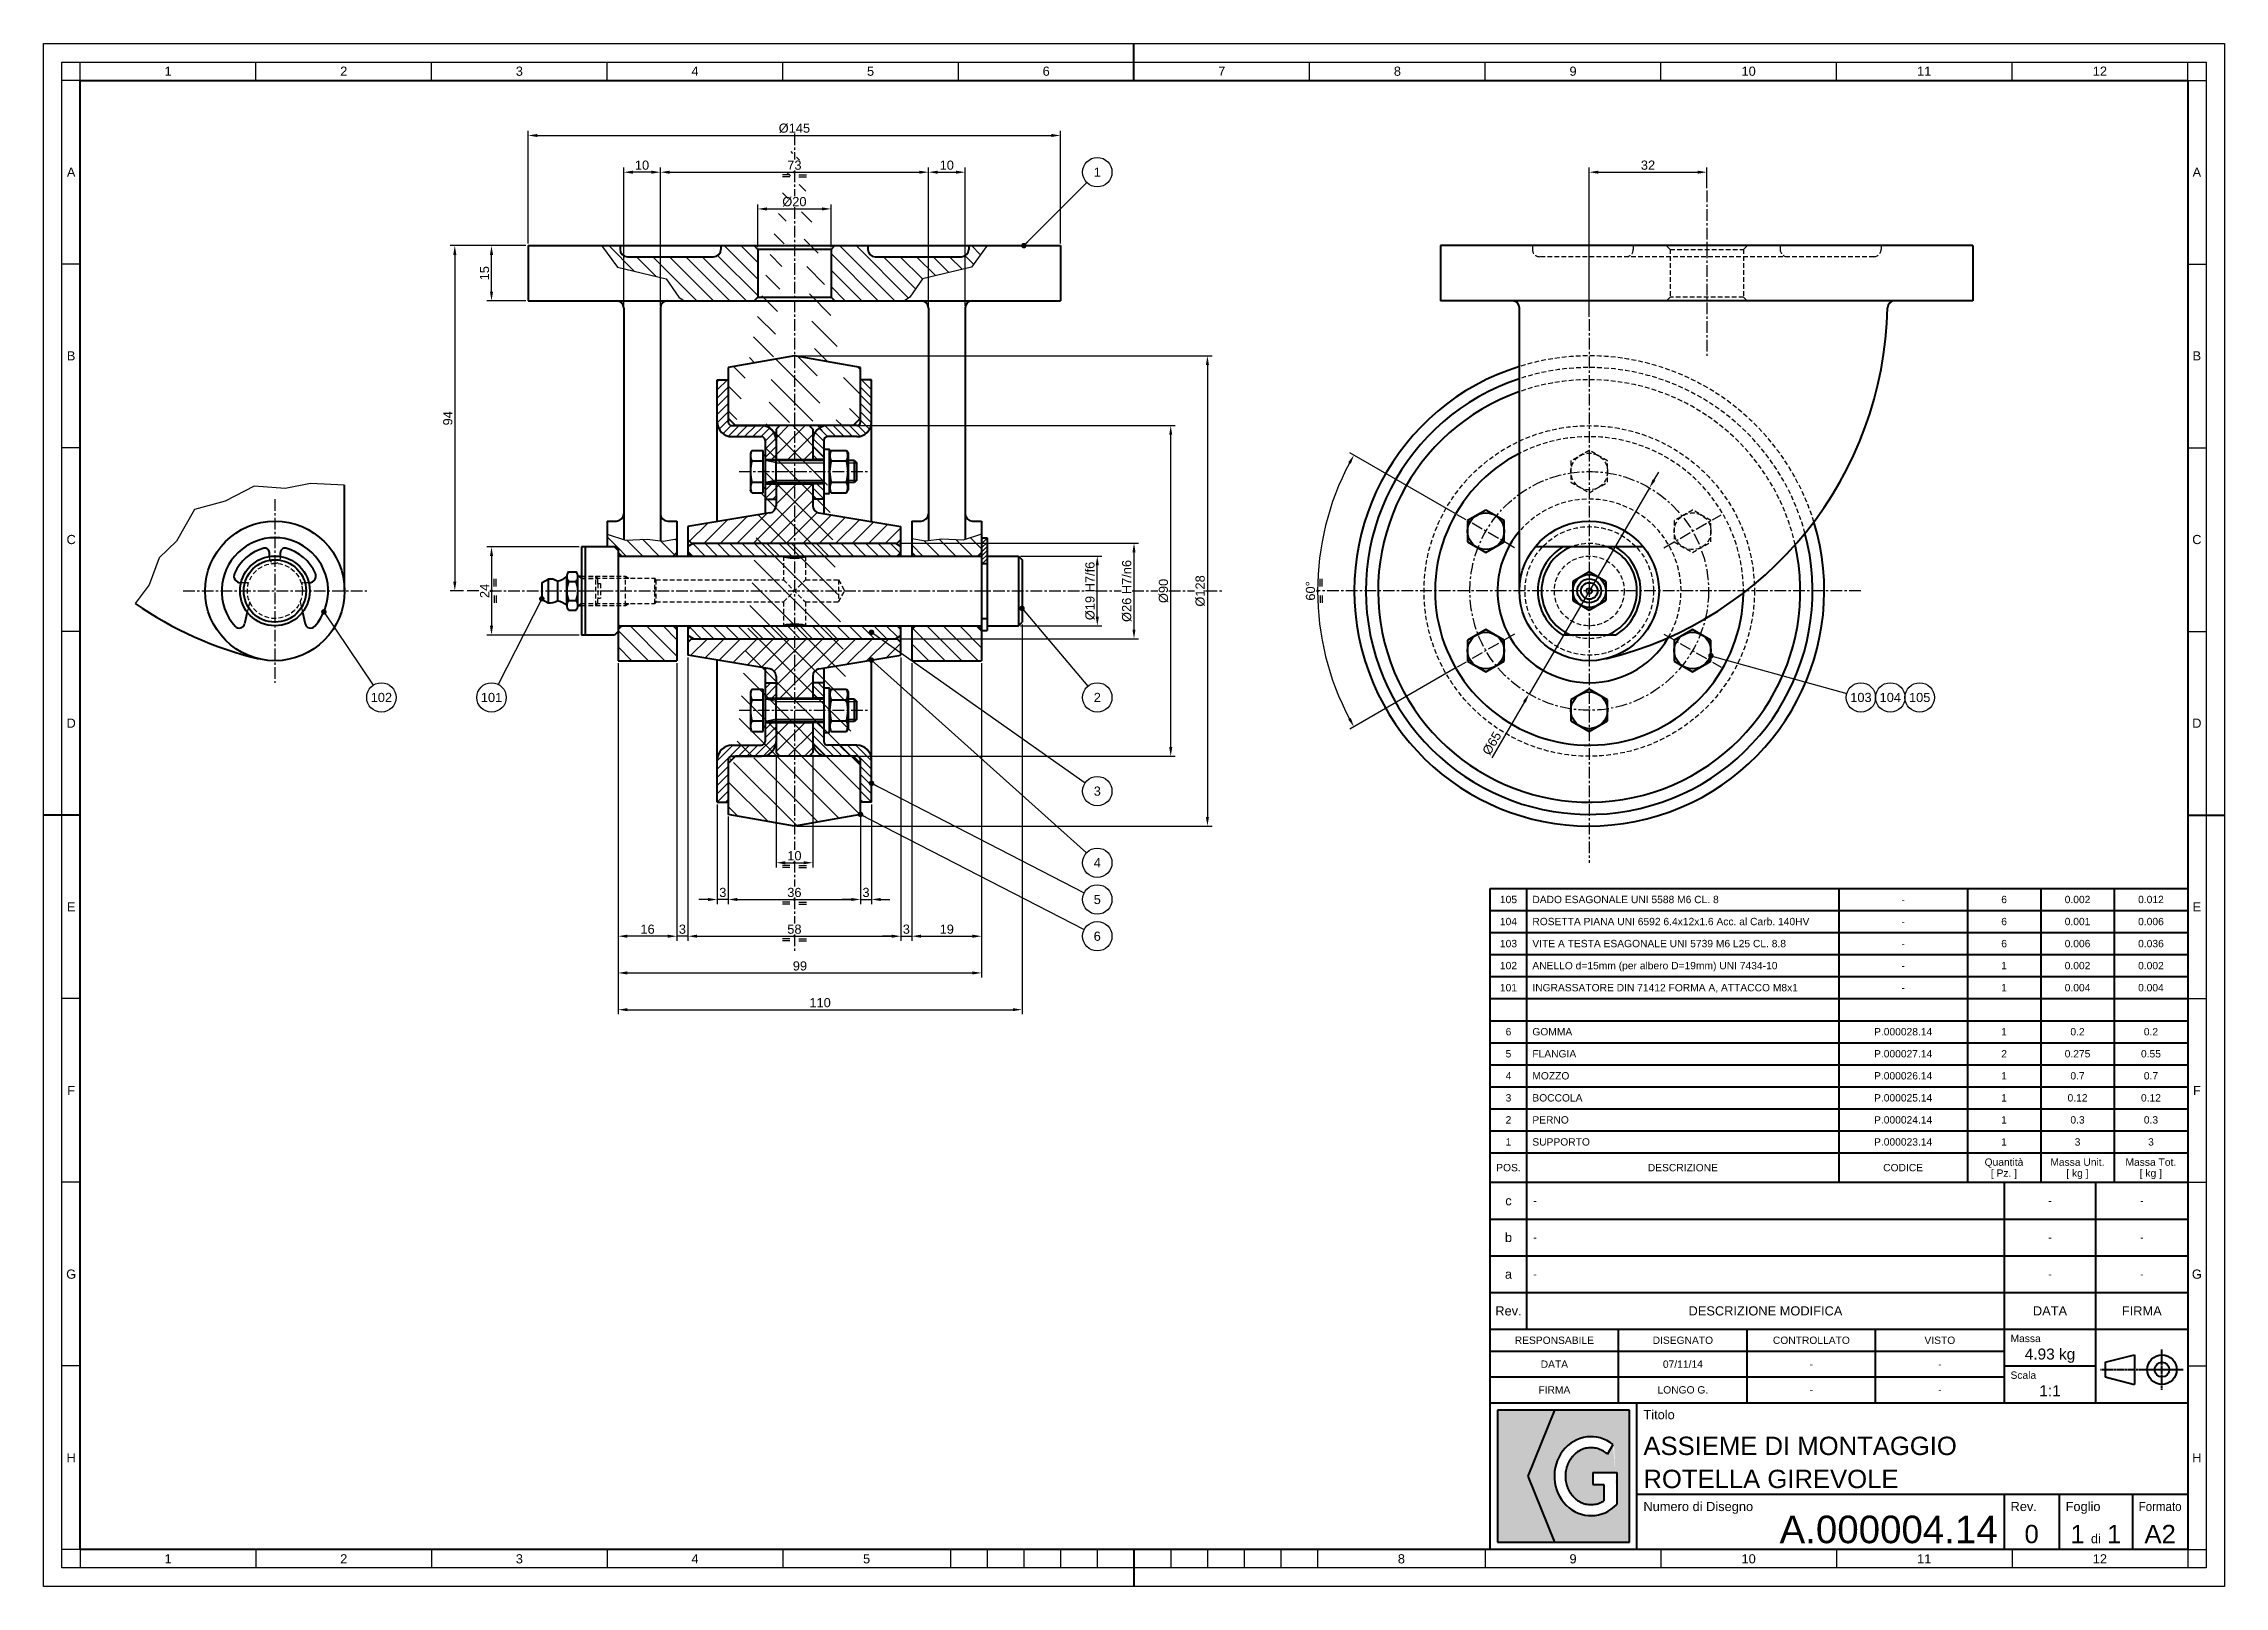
# Paper-space layout 'Foglio1' of a CAD drawing. Header units: millimetres. Extents: x -584 to 10, y -10 to 410.
# The model-space entities are those that its viewports show. They can reach past a viewport. Long polylines and large blocks are cut down to what shows.
import ezdxf
from ezdxf.enums import TextEntityAlignment as Align

# ---------------------------------------------------------------- set-up
doc = ezdxf.new("R2010")
doc.units = ezdxf.units.MM
doc.header["$LTSCALE"] = 0.1
doc.header["$PDSIZE"] = -5
doc.linetypes.add('CENTER', pattern=[50.8, 31.75, -6.35, 6.35, -6.35])
doc.linetypes.add('DASHED', pattern=[19.05, 12.7, -6.35])
for name, color, linetype, lineweight in [('ASSE', 4, 'CENTER', 25), ('CARTIGLIO', 7, 'Continuous', 50), ('CONTORNO1', 7, 'Continuous', 50), ('CONTORNO3', 5, 'Continuous', 50), ('NASCOSTA', 6, 'DASHED', 25), ('QUOTA', 3, 'Continuous', 25), ('SOTTILE', 3, 'Continuous', 25), ('TRATTEGGIO', 1, 'Continuous', 25)]:
    doc.layers.add(name, color=color, linetype=linetype, lineweight=lineweight)
doc.layers.add('FINESTRA', color=1, linetype='Continuous', lineweight=25, plot=False)
doc.layers.get('FINESTRA').freeze()
doc.styles.get("Standard").update_dxf_attribs({"font": 'arial.ttf'})
doc.dimstyles.new('ISO_1-1', dxfattribs={"dimtxt": 2.5, "dimasz": 2.5, "dimexe": 1.25, "dimexo": 0.625, "dimtad": 1, "dimtxsty": 'Standard', "dimcen": 2.5, "dimclrt": 2, "dimadec": 0, "dimazin": 0, "dimtfac": 1, "dimtmove": 0, "dimatfit": 3, "dimfxl": 1, "dimarcsym": 0})
pattern_1 = [(135, (-58.5, 0), (-2.245064, -2.245064), [])]

psp = doc.layouts.new('Foglio1')

msp = doc.modelspace()

# ---------------------------------------------------------------- blocks, each defined once
blk = doc.blocks.new('DLG - Tabella Cartiglio Assiemi')
at = {"layer": 'CARTIGLIO'}
h = blk.add_hatch(color=256, dxfattribs=at)
h.set_gradient(color1=(142, 217, 0), rotation=90, one_color=1, name='INVCYLINDER')
h.paths.add_polyline_path([(-172.5, 2), (-179.75, 20), (-172.5, 38), (-188, 38), (-188, 2)])
h = blk.add_hatch(color=256, dxfattribs=at)
h.set_gradient(color1=(74, 74, 74), rotation=90, one_color=1, name='INVCYLINDER')
h.paths.add_polyline_path([(-152, 2), (-152, 38), (-172.5, 38), (-179.75, 20), (-172.5, 2)])
edge = h.paths.add_edge_path(flags=16)
edge.add_ellipse((-162.5, 20), major_axis=(0, -10.75), ratio=0.930233, start_angle=-216.69991, end_angle=44.427, ccw=False)
edge.add_line((-156.52, 28.62), (-158.05, 25.98))
edge.add_spline(control_points=[(-158.05, 25.98), (-158.11, 26.03), (-158.36, 26.25), (-158.82, 26.6), (-159.44, 26.98), (-160.09, 27.29), (-160.76, 27.52), (-161.45, 27.68), (-162.15, 27.75), (-162.85, 27.75), (-163.55, 27.68), (-164.24, 27.52), (-164.91, 27.29), (-165.56, 26.98), (-166.18, 26.6), (-166.77, 26.15), (-167.32, 25.63), (-167.82, 25.05), (-168.27, 24.41), (-168.65, 23.72), (-168.97, 22.99), (-169.22, 22.22), (-169.39, 21.43), (-169.49, 20.61), (-169.51, 19.79), (-169.45, 18.98), (-169.32, 18.17), (-169.1, 17.39), (-168.82, 16.64), (-168.47, 15.93), (-168.05, 15.26), (-167.58, 14.65), (-167.05, 14.1), (-166.48, 13.61), (-165.88, 13.2), (-165.24, 12.85), (-164.57, 12.59), (-163.89, 12.39), (-163.2, 12.28), (-162.73, 12.25), (-162.5, 12.25)], knot_values=[18.269116, 18.269116, 18.269116, 18.269116, 18.521182, 19.261774, 19.990675, 20.709105, 21.418788, 22.121881, 22.820876, 23.518482, 24.217478, 24.92057, 25.630253, 26.348683, 27.077584, 27.818176, 28.571145, 29.336629, 30.114246, 30.903123, 31.701955, 32.50907, 33.322497, 34.140049, 34.959392, 35.778137, 36.593911, 37.404444, 38.207646, 39.001688, 39.785073, 40.556703, 41.315946, 42.062675, 42.797301, 43.520781, 44.234594, 44.940688, 45.641404, 46.339358, 46.339358, 46.339358, 46.339358], degree=3, periodic=0)
edge.add_spline(control_points=[(-162.5, 12.25), (-162.27, 12.25), (-161.8, 12.28), (-161.11, 12.39), (-160.43, 12.59), (-159.76, 12.85), (-159.29, 13.11), (-159.04, 13.26), (-159, 13.29)], knot_values=[0, 0, 0, 0, 0.697954, 1.39867, 2.104765, 2.818577, 3.542057, 3.699749, 3.699749, 3.699749, 3.699749], degree=3, periodic=0)
edge.add_line((-159, 13.29), (-159, 17.75))
edge.add_line((-159, 17.75), (-162, 17.75))
edge.add_line((-162, 17.75), (-162, 21))
edge.add_line((-162, 21), (-155.5, 21))
edge.add_line((-155.5, 21), (-155.5, 12.32))
for p, q in [((-190, 0), (-190, 100)), ((-190, 100), (0, 100)), ((-180, 60), (-180, 100)), ((-50, 100), (-50, 40)), ((-25, 40), (-25, 100)), ((0, 100), (0, 0)), ((-190, 90), (0, 90)), ((-190, 80), (0, 80)), ((-190, 70), (0, 70)), ((-190, 60), (0, 60)), ((-155, 40), (-155, 60)), ((-120, 40), (-120, 60)), ((-85, 40), (-85, 60)), ((-190, 54), (-50, 54)), ((-50, 50), (-25, 50)), ((-22.5, 51), (-14.5, 53)), ((-22.5, 51), (-22.5, 47)), ((-14.5, 53), (-14.5, 45)), ((-190, 47), (-50, 47)), ((-22.5, 47), (-14.5, 45)), ((-190, 40), (0, 40)), ((-152, 38), (-188, 38)), ((-188, 38), (-188, 2)), ((-172.5, 38), (-179.75, 20)), ((-152, 2), (-152, 38)), ((-150, 0), (-150, 40)), ((-158.05, 25.98), (-156.52, 28.62)), ((-179.75, 20), (-172.5, 2)), ((-162, 21), (-155.5, 21)), ((-162, 21), (-162, 17.75)), ((-155.5, 21), (-155.5, 12.32)), ((-162, 17.75), (-159, 17.75)), ((-159, 17.75), (-159, 13.29)), ((0, 15), (-150, 15)), ((-50, 15), (-50, 0)), ((-35, 15), (-35, 0)), ((-15, 15), (-15, 0)), ((0, 0), (-190, 0)), ((-188, 2), (-152, 2))]:
    blk.add_line(p, q, dxfattribs=at)
at = {"layer": 'CARTIGLIO', "color": 3, "linetype": 'CENTER', "ltscale": 0.1}
for p, q in [((-7, 43.5), (-7, 54.5)), ((-23.75, 49), (-12.5, 49)), ((-12.5, 49), (-1.25, 49))]:
    blk.add_line(p, q, dxfattribs=at)
at = {"layer": 'CARTIGLIO'}
for radius in [4, 2]:
    blk.add_circle((-7, 49), radius, dxfattribs=at)
blk.add_ellipse((-162.5, 20), major_axis=(0, -10.75), ratio=0.930233, start_param=-3.782127, end_param=0.775397, dxfattribs=at)
for points, knots in [([(-158.05, 25.98), (-158.11, 26.03), (-158.36, 26.25), (-158.82, 26.6), (-159.44, 26.98), (-160.09, 27.29), (-160.76, 27.52), (-161.45, 27.68), (-162.15, 27.75), (-162.85, 27.75), (-163.55, 27.68), (-164.24, 27.52), (-164.91, 27.29), (-165.56, 26.98), (-166.18, 26.6), (-166.77, 26.15), (-167.32, 25.63), (-167.82, 25.05), (-168.27, 24.41), (-168.65, 23.72), (-168.97, 22.99), (-169.22, 22.22), (-169.39, 21.43), (-169.49, 20.61), (-169.51, 19.79), (-169.45, 18.98), (-169.32, 18.17), (-169.1, 17.39), (-168.82, 16.64), (-168.47, 15.93), (-168.05, 15.26), (-167.58, 14.65), (-167.05, 14.1), (-166.48, 13.61), (-165.88, 13.2), (-165.24, 12.85), (-164.57, 12.59), (-163.89, 12.39), (-163.2, 12.28), (-162.73, 12.25), (-162.5, 12.25)], [18.269116, 18.269116, 18.269116, 18.269116, 18.521182, 19.261774, 19.990675, 20.709105, 21.418788, 22.121881, 22.820876, 23.518482, 24.217478, 24.92057, 25.630253, 26.348683, 27.077584, 27.818176, 28.571145, 29.336629, 30.114246, 30.903123, 31.701955, 32.50907, 33.322497, 34.140049, 34.959392, 35.778137, 36.593911, 37.404444, 38.207646, 39.001688, 39.785073, 40.556703, 41.315946, 42.062675, 42.797301, 43.520781, 44.234594, 44.940688, 45.641404, 46.339358, 46.339358, 46.339358, 46.339358]), ([(-162.5, 12.25), (-162.27, 12.25), (-161.8, 12.28), (-161.11, 12.39), (-160.43, 12.59), (-159.76, 12.85), (-159.29, 13.11), (-159.04, 13.26), (-159, 13.29)], [0, 0, 0, 0, 0.697954, 1.39867, 2.104765, 2.818577, 3.542057, 3.699749, 3.699749, 3.699749, 3.699749])]:
    blk.add_open_spline(points, degree=3, knots=knots, dxfattribs=at)
at = {"layer": 'CARTIGLIO', "color": 3, "linetype": 'Continuous'}
for s, height, p in [('c', 2.5, (-185, 95)), ('b', 2.5, (-185, 85)), ('a', 2.5, (-185, 75)), ('Rev.', 2.5, (-185, 65)), ('DESCRIZIONE MODIFICA', 2.5, (-115, 65)), ('DATA', 2.5, (-37.5, 65)), ('FIRMA', 2.5, (-12.5, 65)), ('RESPONSABILE', 2, (-172.5, 57)), ('DISEGNATO', 2, (-137.5, 57)), ('CONTROLLATO', 2, (-102.5, 57)), ('VISTO', 2, (-67.5, 57)), ('DATA', 2, (-172.5, 50.5)), ('FIRMA', 2, (-172.5, 43.5))]:
    blk.add_text(s, height=height, dxfattribs=at).set_placement(p, align=Align.MIDDLE_CENTER)
for s, height, p in [('Massa', 2, (-48.25, 56.5)), ('Scala', 2, (-48.25, 46.5)), ('Titolo', 2.5, (-148.25, 35.5)), ('Numero di Disegno', 2.5, (-148.25, 10.5)), ('Rev.', 2.5, (-48.25, 10.5)), ('Foglio', 2.5, (-33.25, 10.5))]:
    blk.add_text(s, height=height, dxfattribs=at).set_placement(p)
blk.add_text('di', height=2.5, dxfattribs=at).set_placement((-25, 1.75), align=Align.CENTER)
at = {"layer": 'CARTIGLIO', "color": 2, "flags": 8}
for tag, p in [('Descr Mod C', (-178.25, 95)), ('Descr Mod B', (-178.25, 85)), ('Descr Mod A', (-178.25, 75))]:
    blk.add_attdef(tag, text='', height=2, dxfattribs=at).set_placement(p, align=Align.MIDDLE_LEFT)
for tag, p in [('Data Mod C', (-37.5, 95)), ('Dis Mod C', (-12.5, 95)), ('Data Mod B', (-37.5, 85)), ('Dis Mod B', (-12.5, 85)), ('Data Mod A', (-37.5, 75)), ('Dis Mod A', (-12.5, 75)), ('Data Dis', (-137.5, 50.5)), ('Data Contr', (-102.5, 50.5)), ('Data Visto', (-67.5, 50.5)), ('Nome Dis', (-137.5, 43.5)), ('Nome Contr', (-102.5, 43.5)), ('Nome Visto', (-67.5, 43.5))]:
    blk.add_attdef(tag, text='', height=2, dxfattribs=at).set_placement(p, align=Align.MIDDLE_CENTER)
for tag, height, p in [('Massa', 3, (-37.5, 51.75)), ('Scala', 3, (-37.5, 41.75)), ('Rev', 5, (-42.5, 1.75)), ('FC', 5, (-30, 1.75)), ('FT', 5, (-20, 1.75))]:
    blk.add_attdef(tag, text='', height=height, dxfattribs=at).set_placement(p, align=Align.CENTER)
for tag, p in [('Titolo1', (-148.25, 25.75)), ('Titolo2', (-148.25, 16.75))]:
    blk.add_attdef(tag, p, '', height=5, dxfattribs=at)
blk.add_attdef('Numero Disegno', text='', height=7.5, dxfattribs=at).set_placement((-51.74, 1.75), align=Align.RIGHT)
blk = doc.blocks.new('DLG - A2')
at = {"layer": 'CARTIGLIO', "color": 3, "lineweight": 25}
for p, q in [((-584, 410), (10, 410)), ((-584, -10), (-584, 410)), ((10, 410), (10, -10)), ((-579, -5), (-579, 405)), ((-579, 405), (5, 405)), ((-574, 400), (-574, 405)), ((-526.167, 400), (-526.167, 405)), ((-478.333, 400), (-478.333, 405)), ((-430.5, 400), (-430.5, 405)), ((-382.667, 400), (-382.667, 405)), ((-334.833, 400), (-334.833, 405)), ((-239.167, 400), (-239.167, 405)), ((-191.333, 400), (-191.333, 405)), ((-143.5, 400), (-143.5, 405)), ((-95.667, 400), (-95.667, 405)), ((-47.833, 400), (-47.833, 405)), ((0, 400), (0, 405)), ((5, 405), (5, -5)), ((-574, 400), (-579, 400)), ((0, 400), (5, 400)), ((-574, 350), (-579, 350)), ((0, 350), (5, 350)), ((-574, 300), (-579, 300)), ((0, 300), (5, 300)), ((-574, 250), (-579, 250)), ((0, 250), (5, 250)), ((-574, 150), (-579, 150)), ((0, 150), (5, 150)), ((-574, 100), (-579, 100)), ((0, 100), (5, 100)), ((-574, 50), (-579, 50)), ((0, 50), (5, 50)), ((-574, 0), (-579, 0)), ((-574, 0), (-574, -5)), ((-526.167, 0), (-526.167, -5)), ((-478.333, 0), (-478.333, -5)), ((-430.5, 0), (-430.5, -5)), ((-382.667, 0), (-382.667, -5)), ((-337, 0), (-337, -5)), ((-327, 0), (-327, -5)), ((-317, 0), (-317, -5)), ((-307, 0), (-307, -5)), ((-297, 0), (-297, -5)), ((-191.333, 0), (-191.333, -5)), ((-143.5, 0), (-143.5, -5)), ((-95.667, 0), (-95.667, -5)), ((-47.833, 0), (-47.833, -5)), ((0, 0), (5, 0)), ((0, 0), (0, -5)), ((5, -5), (-579, -5)), ((-277, 0), (-277, -5)), ((-267, 0), (-267, -5)), ((-257, 0), (-257, -5)), ((-247, 0), (-247, -5)), ((-237, 0), (-237, -5)), ((10, -10), (-584, -10))]:
    blk.add_line(p, q, dxfattribs=at)
at = {"layer": 'CARTIGLIO'}
for p, q in [((-287, 400), (-287, 410)), ((-574, 400), (0, 400)), ((-574, 0), (-574, 400)), ((0, 400), (0, 0)), ((-574, 200), (-584, 200)), ((0, 200), (10, 200)), ((-15, 15), (-15, 0)), ((0, 15), (-15, 15)), ((0, 0), (-574, 0)), ((-287, 0), (-287, -10))]:
    blk.add_line(p, q, dxfattribs=at)
at = {"layer": 'CARTIGLIO', "linetype": 'Continuous'}
for s, p in [('1', (-550.0835, 402.5)), ('2', (-502.25, 402.5)), ('3', (-454.4165, 402.5)), ('4', (-406.5835, 402.5)), ('5', (-358.75, 402.5)), ('6', (-310.9165, 402.5)), ('7', (-263.0835, 402.5)), ('8', (-215.25, 402.5)), ('9', (-167.4165, 402.5)), ('10', (-119.5835, 402.5)), ('11', (-71.75, 402.5)), ('12', (-23.9165, 402.5)), ('A', (-576.5, 375)), ('A', (2.5, 375)), ('B', (-576.5, 325)), ('B', (2.5, 325)), ('C', (-576.5, 275)), ('C', (2.5, 275)), ('D', (-576.5, 225)), ('D', (2.5, 225)), ('E', (-576.5, 175)), ('E', (2.5, 175)), ('F', (-576.5, 125)), ('F', (2.5, 125)), ('G', (-576.5, 75)), ('G', (2.5, 75)), ('H', (-576.5, 25)), ('H', (2.5, 25)), ('1', (-550.0835, -2.5)), ('2', (-502.25, -2.5)), ('3', (-454.4165, -2.5)), ('4', (-406.5835, -2.5)), ('5', (-359.8335, -2.5)), ('8', (-214.1665, -2.5)), ('9', (-167.4165, -2.5)), ('10', (-119.5835, -2.5)), ('11', (-71.75, -2.5)), ('12', (-23.9165, -2.5))]:
    blk.add_text(s, height=2.5, dxfattribs=at).set_placement(p, align=Align.MIDDLE_CENTER)
at = {"layer": 'CARTIGLIO', "color": 3, "linetype": 'Continuous', "width": 0.9}
blk.add_text('Formato', height=2.5, dxfattribs=at).set_placement((-7.5, 10.5), align=Align.CENTER)
at = {"layer": 'CARTIGLIO', "color": 2}
blk.add_text('A2', height=5, dxfattribs=at).set_placement((-7.5, 1.75), align=Align.CENTER)
blk = doc.blocks.new('DLG - Distinta Materiali Riga Descrittiva')
at = {"layer": 'CARTIGLIO'}
for p, q in [((0, 0), (0, 8)), ((0, 8), (190, 8)), ((10, 0), (10, 8)), ((95, 8), (95, 0)), ((130, 8), (130, 0)), ((150, 8), (150, 0)), ((170, 8), (170, 0))]:
    blk.add_line(p, q, dxfattribs=at)
at = {"layer": 'CARTIGLIO', "color": 3}
for s, p in [('Quantità', (139.967, 5.5)), ('Massa Unit.', (159.967, 5.5)), ('Massa Tot.', (179.967, 5.5)), ('POS.', (5, 4)), ('DESCRIZIONE', (52.5, 4)), ('CODICE', (112.5, 4)), ('[ Pz. ]', (139.967, 2.5)), ('[ kg ]', (159.967, 2.5)), ('[ kg ]', (179.967, 2.5))]:
    blk.add_text(s, height=2, dxfattribs=at).set_placement(p, align=Align.MIDDLE_CENTER)
blk = doc.blocks.new('DLG - Distinta Materiali')
at = {"layer": 'CARTIGLIO'}
for p, q in [((0, 0), (0, 6)), ((0, 6), (190, 6)), ((10, 0), (10, 6)), ((95, 6), (95, 0)), ((130, 6), (130, 0)), ((150, 6), (150, 0)), ((170, 6), (170, 0))]:
    blk.add_line(p, q, dxfattribs=at)
at = {"layer": 'CARTIGLIO', "color": 2, "flags": 8}
for tag, p in [('POS.', (5, 3)), ('CODICE', (112.5, 3)), ('Q.tà', (140, 3)), ('Massa Unit.', (160, 3)), ('Massa Tot.', (180, 3))]:
    blk.add_attdef(tag, text='', height=2, dxfattribs=at).set_placement(p, align=Align.MIDDLE_CENTER)
blk.add_attdef('DESCRIZIONE', text='', height=2, dxfattribs=at).set_placement((11.5, 3), align=Align.MIDDLE_LEFT)
blk = doc.blocks.new('*D6')
at = {"layer": 'Defpoints', "color": 0}
for p in [(151.5, 304), (131.5, 293), (151.5, 293)]:
    blk.add_point(p, dxfattribs=at)
at = {"layer": 'QUOTA', "color": 0, "lineweight": -2}
for p, q in [((131.5, 293.62), (131.5, 305.25)), ((134, 304), (149, 304)), ((151.5, 293.62), (151.5, 305.25))]:
    blk.add_line(p, q, dxfattribs=at)
at = {"layer": 'QUOTA', "color": 0}
for points in [[(134, 304.42), (134, 303.58), (131.5, 304)], [(149, 303.58), (149, 304.42), (151.5, 304)]]:
    blk.add_solid(points, dxfattribs=at)
at = {"layer": 'QUOTA', "color": 2, "insert": (141.5, 305.95), "char_height": 2.5, "attachment_point": 5}
blk.add_mtext('%%c20', dxfattribs=at)
blk = doc.blocks.new('*D7')
at = {"layer": 'Defpoints', "color": 0}
for p in [(214, 324), (69, 294), (214, 294)]:
    blk.add_point(p, dxfattribs=at)
at = {"layer": 'QUOTA', "color": 0, "lineweight": -2}
for p, q in [((69, 294.62), (69, 325.25)), ((71.5, 324), (211.5, 324)), ((214, 294.62), (214, 325.25))]:
    blk.add_line(p, q, dxfattribs=at)
at = {"layer": 'QUOTA', "color": 0}
for points in [[(71.5, 324.42), (71.5, 323.58), (69, 324)], [(211.5, 323.58), (211.5, 324.42), (214, 324)]]:
    blk.add_solid(points, dxfattribs=at)
at = {"layer": 'QUOTA', "color": 2, "insert": (141.5, 325.95), "char_height": 2.5, "attachment_point": 5}
blk.add_mtext('%%c145', dxfattribs=at)
blk = doc.blocks.new('*D8')
at = {"layer": 'Defpoints', "color": 0}
for p in [(136.5, 156), (146.5, 156), (146.5, 126)]:
    blk.add_point(p, dxfattribs=at)
at = {"layer": 'QUOTA', "color": 0, "lineweight": -2}
for p, q in [((136.5, 155.38), (136.5, 124.75)), ((146.5, 155.38), (146.5, 124.75)), ((139, 126), (144, 126))]:
    blk.add_line(p, q, dxfattribs=at)
at = {"layer": 'QUOTA', "color": 0}
for points in [[(139, 126.42), (139, 125.58), (136.5, 126)], [(144, 125.58), (144, 126.42), (146.5, 126)]]:
    blk.add_solid(points, dxfattribs=at)
at = {"layer": 'QUOTA', "color": 2, "insert": (141.5, 127.9), "char_height": 2.5, "attachment_point": 5}
blk.add_mtext('10', dxfattribs=at)
blk = doc.blocks.new('*D9')
at = {"layer": 'Defpoints', "color": 0}
for p in [(123.5, 139.17), (159.5, 139.17), (159.5, 116)]:
    blk.add_point(p, dxfattribs=at)
at = {"layer": 'QUOTA', "color": 0, "lineweight": -2}
for p, q in [((123.5, 138.55), (123.5, 114.75)), ((159.5, 138.55), (159.5, 114.75)), ((126, 116), (157, 116))]:
    blk.add_line(p, q, dxfattribs=at)
at = {"layer": 'QUOTA', "color": 0}
for points in [[(126, 116.42), (126, 115.58), (123.5, 116)], [(157, 115.58), (157, 116.42), (159.5, 116)]]:
    blk.add_solid(points, dxfattribs=at)
at = {"layer": 'QUOTA', "color": 2, "insert": (141.5, 117.9), "char_height": 2.5, "attachment_point": 5}
blk.add_mtext('36', dxfattribs=at)
blk = doc.blocks.new('*D10')
at = {"layer": 'Defpoints', "color": 0}
for p in [(159.5, 139.17), (162.5, 142.5), (162.5, 116)]:
    blk.add_point(p, dxfattribs=at)
at = {"layer": 'QUOTA', "color": 0, "lineweight": -2}
for p, q in [((159.5, 138.55), (159.5, 114.75)), ((162.5, 141.88), (162.5, 114.75)), ((157, 116), (154.5, 116)), ((159.5, 116), (162.5, 116)), ((165, 116), (167.5, 116))]:
    blk.add_line(p, q, dxfattribs=at)
at = {"layer": 'QUOTA', "color": 0}
for points in [[(157, 115.58), (157, 116.42), (159.5, 116)], [(165, 116.42), (165, 115.58), (162.5, 116)]]:
    blk.add_solid(points, dxfattribs=at)
at = {"layer": 'QUOTA', "color": 2, "insert": (161, 117.9), "char_height": 2.5, "attachment_point": 5}
blk.add_mtext('3', dxfattribs=at)
blk = doc.blocks.new('*D11')
at = {"layer": 'Defpoints', "color": 0}
for p in [(120.5, 142.5), (123.5, 139.17), (120.5, 116)]:
    blk.add_point(p, dxfattribs=at)
at = {"layer": 'QUOTA', "color": 0, "lineweight": -2}
for p, q in [((120.5, 141.88), (120.5, 114.75)), ((123.5, 138.55), (123.5, 114.75)), ((118, 116), (115.5, 116)), ((123.5, 116), (120.5, 116)), ((126, 116), (128.5, 116))]:
    blk.add_line(p, q, dxfattribs=at)
at = {"layer": 'QUOTA', "color": 0}
for points in [[(118, 115.58), (118, 116.42), (120.5, 116)], [(126, 116.42), (126, 115.58), (123.5, 116)]]:
    blk.add_solid(points, dxfattribs=at)
at = {"layer": 'QUOTA', "color": 2, "insert": (122, 117.9), "char_height": 2.5, "attachment_point": 5}
blk.add_mtext('3', dxfattribs=at)
blk = doc.blocks.new('*D12')
at = {"layer": 'Defpoints', "color": 0}
for p in [(112.5, 182.5), (170.5, 182.5), (170.5, 106)]:
    blk.add_point(p, dxfattribs=at)
at = {"layer": 'QUOTA', "color": 0, "lineweight": -2}
for p, q in [((112.5, 181.88), (112.5, 104.75)), ((170.5, 181.88), (170.5, 104.75)), ((115, 106), (168, 106))]:
    blk.add_line(p, q, dxfattribs=at)
at = {"layer": 'QUOTA', "color": 0}
for points in [[(115, 106.42), (115, 105.58), (112.5, 106)], [(168, 105.58), (168, 106.42), (170.5, 106)]]:
    blk.add_solid(points, dxfattribs=at)
at = {"layer": 'QUOTA', "color": 2, "insert": (141.5, 107.9), "char_height": 2.5, "attachment_point": 5}
blk.add_mtext('58', dxfattribs=at)
blk = doc.blocks.new('*D13')
at = {"layer": 'Defpoints', "color": 0}
for p in [(109.5, 181), (112.5, 182.5), (109.5, 106)]:
    blk.add_point(p, dxfattribs=at)
at = {"layer": 'QUOTA', "color": 0, "lineweight": -2}
for p, q in [((109.5, 180.38), (109.5, 104.75)), ((112.5, 181.88), (112.5, 104.75)), ((107, 106), (104.5, 106)), ((112.5, 106), (109.5, 106)), ((115, 106), (117.5, 106))]:
    blk.add_line(p, q, dxfattribs=at)
at = {"layer": 'QUOTA', "color": 0}
for points in [[(107, 105.58), (107, 106.42), (109.5, 106)], [(115, 106.42), (115, 105.58), (112.5, 106)]]:
    blk.add_solid(points, dxfattribs=at)
at = {"layer": 'QUOTA', "color": 2, "insert": (111, 107.9), "char_height": 2.5, "attachment_point": 5}
blk.add_mtext('3', dxfattribs=at)
blk = doc.blocks.new('*D14')
at = {"layer": 'Defpoints', "color": 0}
for p in [(93.5, 181), (109.5, 181), (93.5, 106)]:
    blk.add_point(p, dxfattribs=at)
at = {"layer": 'QUOTA', "color": 0, "lineweight": -2}
for p, q in [((93.5, 180.38), (93.5, 104.75)), ((109.5, 180.38), (109.5, 104.75)), ((107, 106), (96, 106))]:
    blk.add_line(p, q, dxfattribs=at)
at = {"layer": 'QUOTA', "color": 0}
for points in [[(96, 106.42), (96, 105.58), (93.5, 106)], [(107, 105.58), (107, 106.42), (109.5, 106)]]:
    blk.add_solid(points, dxfattribs=at)
at = {"layer": 'QUOTA', "color": 2, "insert": (101.5, 107.9), "char_height": 2.5, "attachment_point": 5}
blk.add_mtext('16', dxfattribs=at)
blk = doc.blocks.new('*D15')
at = {"layer": 'Defpoints', "color": 0}
for p in [(170.5, 182.5), (173.5, 181), (173.5, 106)]:
    blk.add_point(p, dxfattribs=at)
at = {"layer": 'QUOTA', "color": 0, "lineweight": -2}
for p, q in [((170.5, 181.88), (170.5, 104.75)), ((173.5, 180.38), (173.5, 104.75)), ((168, 106), (165.5, 106)), ((170.5, 106), (173.5, 106)), ((176, 106), (178.5, 106))]:
    blk.add_line(p, q, dxfattribs=at)
at = {"layer": 'QUOTA', "color": 0}
for points in [[(168, 105.58), (168, 106.42), (170.5, 106)], [(176, 106.42), (176, 105.58), (173.5, 106)]]:
    blk.add_solid(points, dxfattribs=at)
at = {"layer": 'QUOTA', "color": 2, "insert": (172, 107.9), "char_height": 2.5, "attachment_point": 5}
blk.add_mtext('3', dxfattribs=at)
blk = doc.blocks.new('*D16')
at = {"layer": 'Defpoints', "color": 0}
for p in [(173.5, 181), (192.5, 181), (192.5, 106)]:
    blk.add_point(p, dxfattribs=at)
at = {"layer": 'QUOTA', "color": 0, "lineweight": -2}
for p, q in [((173.5, 180.38), (173.5, 104.75)), ((192.5, 180.38), (192.5, 104.75)), ((176, 106), (190, 106))]:
    blk.add_line(p, q, dxfattribs=at)
at = {"layer": 'QUOTA', "color": 0}
for points in [[(176, 106.42), (176, 105.58), (173.5, 106)], [(190, 105.58), (190, 106.42), (192.5, 106)]]:
    blk.add_solid(points, dxfattribs=at)
at = {"layer": 'QUOTA', "color": 2, "insert": (183, 107.9), "char_height": 2.5, "attachment_point": 5}
blk.add_mtext('19', dxfattribs=at)
blk = doc.blocks.new('*D17')
at = {"layer": 'Defpoints', "color": 0}
for p in [(93.5, 181), (192.5, 181), (192.5, 96)]:
    blk.add_point(p, dxfattribs=at)
at = {"layer": 'QUOTA', "color": 0, "lineweight": -2}
for p, q in [((93.5, 180.38), (93.5, 94.75)), ((192.5, 180.38), (192.5, 94.75)), ((96, 96), (190, 96))]:
    blk.add_line(p, q, dxfattribs=at)
at = {"layer": 'QUOTA', "color": 0}
for points in [[(96, 96.42), (96, 95.58), (93.5, 96)], [(190, 95.58), (190, 96.42), (192.5, 96)]]:
    blk.add_solid(points, dxfattribs=at)
at = {"layer": 'QUOTA', "color": 2, "insert": (143, 97.9), "char_height": 2.5, "attachment_point": 5}
blk.add_mtext('99', dxfattribs=at)
blk = doc.blocks.new('*D18')
at = {"layer": 'Defpoints', "color": 0}
for p in [(203.5, 191.5), (93.5, 181), (203.5, 86)]:
    blk.add_point(p, dxfattribs=at)
at = {"layer": 'QUOTA', "color": 0, "lineweight": -2}
for p, q in [((203.5, 190.88), (203.5, 84.75)), ((93.5, 180.38), (93.5, 84.75)), ((96, 86), (201, 86))]:
    blk.add_line(p, q, dxfattribs=at)
at = {"layer": 'QUOTA', "color": 0}
for points in [[(96, 86.42), (96, 85.58), (93.5, 86)], [(201, 85.58), (201, 86.42), (203.5, 86)]]:
    blk.add_solid(points, dxfattribs=at)
at = {"layer": 'QUOTA', "color": 2, "insert": (148.5, 87.9), "char_height": 2.5, "attachment_point": 5}
blk.add_mtext('110', dxfattribs=at)
blk = doc.blocks.new('Simbolo_Simmetria')
at = {"layer": 'QUOTA'}
for p, q in [((-1.25, -0.75), (-3.25, -0.75)), ((-1.25, -1.25), (-3.25, -1.25)), ((1.25, -0.75), (3.25, -0.75)), ((1.25, -1.25), (3.25, -1.25))]:
    blk.add_line(p, q, dxfattribs=at)
at = {"layer": 'QUOTA', "const_width": 0.375}
blk.add_lwpolyline([(-0.1875, 0, 1), (0.1875, 0, 1)], format="xyb", close=True, dxfattribs=at)
blk = doc.blocks.new('*D21')
at = {"layer": 'Defpoints', "color": 0}
for p in [(83.5, 212), (59, 188), (83.5, 188)]:
    blk.add_point(p, dxfattribs=at)
at = {"layer": 'QUOTA', "color": 0, "lineweight": -2}
for p, q in [((82.88, 212), (57.75, 212)), ((59, 209.5), (59, 190.5)), ((82.88, 188), (57.75, 188))]:
    blk.add_line(p, q, dxfattribs=at)
at = {"layer": 'QUOTA', "color": 0}
for points in [[(59.42, 209.5), (58.58, 209.5), (59, 212)], [(58.58, 190.5), (59.42, 190.5), (59, 188)]]:
    blk.add_solid(points, dxfattribs=at)
at = {"layer": 'QUOTA', "color": 2, "insert": (57.12, 200), "char_height": 2.5, "attachment_point": 5, "rotation": 90}
blk.add_mtext('24', dxfattribs=at)
blk = doc.blocks.new('*D22')
at = {"layer": 'Defpoints', "color": 0}
for p in [(202.5, 209.5), (224, 209.5), (202.5, 190.5)]:
    blk.add_point(p, dxfattribs=at)
at = {"layer": 'QUOTA', "color": 0, "lineweight": -2}
for p, q in [((203.12, 209.5), (225.25, 209.5)), ((224, 193), (224, 207)), ((203.12, 190.5), (225.25, 190.5))]:
    blk.add_line(p, q, dxfattribs=at)
at = {"layer": 'QUOTA', "color": 0}
for points in [[(224.42, 207), (223.58, 207), (224, 209.5)], [(223.58, 193), (224.42, 193), (224, 190.5)]]:
    blk.add_solid(points, dxfattribs=at)
at = {"layer": 'QUOTA', "color": 2, "insert": (222.04, 200), "char_height": 2.5, "attachment_point": 5, "rotation": 90}
blk.add_mtext('%%c19 H7/f6', dxfattribs=at)
blk = doc.blocks.new('*D23')
at = {"layer": 'Defpoints', "color": 0}
for p in [(169.5, 213), (169.5, 187), (234, 187)]:
    blk.add_point(p, dxfattribs=at)
at = {"layer": 'QUOTA', "color": 0, "lineweight": -2}
for p, q in [((170.12, 213), (235.25, 213)), ((234, 210.5), (234, 189.5)), ((170.12, 187), (235.25, 187))]:
    blk.add_line(p, q, dxfattribs=at)
at = {"layer": 'QUOTA', "color": 0}
for points in [[(234.42, 210.5), (233.58, 210.5), (234, 213)], [(233.58, 189.5), (234.42, 189.5), (234, 187)]]:
    blk.add_solid(points, dxfattribs=at)
at = {"layer": 'QUOTA', "color": 2, "insert": (232.04, 200), "char_height": 2.5, "attachment_point": 5, "rotation": 90}
blk.add_mtext('%%c26 H7/n6', dxfattribs=at)
blk = doc.blocks.new('*D24')
at = {"layer": 'Defpoints', "color": 0}
for p in [(158.5, 245), (244, 245), (158.5, 155)]:
    blk.add_point(p, dxfattribs=at)
at = {"layer": 'QUOTA', "color": 0, "lineweight": -2}
for p, q in [((159.12, 245), (245.25, 245)), ((244, 157.5), (244, 242.5)), ((159.12, 155), (245.25, 155))]:
    blk.add_line(p, q, dxfattribs=at)
at = {"layer": 'QUOTA', "color": 0}
for points in [[(244.42, 242.5), (243.58, 242.5), (244, 245)], [(243.58, 157.5), (244.42, 157.5), (244, 155)]]:
    blk.add_solid(points, dxfattribs=at)
at = {"layer": 'QUOTA', "color": 2, "insert": (242.05, 200), "char_height": 2.5, "attachment_point": 5, "rotation": 90}
blk.add_mtext('%%c90', dxfattribs=at)
blk = doc.blocks.new('*D25')
at = {"layer": 'Defpoints', "color": 0}
for p in [(141.5, 264), (141.5, 136), (254, 136)]:
    blk.add_point(p, dxfattribs=at)
at = {"layer": 'QUOTA', "color": 0, "lineweight": -2}
for p, q in [((142.12, 264), (255.25, 264)), ((254, 261.5), (254, 138.5)), ((142.12, 136), (255.25, 136))]:
    blk.add_line(p, q, dxfattribs=at)
at = {"layer": 'QUOTA', "color": 0}
for points in [[(254.42, 261.5), (253.58, 261.5), (254, 264)], [(253.58, 138.5), (254.42, 138.5), (254, 136)]]:
    blk.add_solid(points, dxfattribs=at)
at = {"layer": 'QUOTA', "color": 2, "insert": (252.05, 200), "char_height": 2.5, "attachment_point": 5, "rotation": 90}
blk.add_mtext('%%c128', dxfattribs=at)
blk = doc.blocks.new('*D26')
at = {"layer": 'Defpoints', "color": 0}
for p in [(374.4, 228.06), (341.6, 171.94)]:
    blk.add_point(p, dxfattribs=at)
at = {"layer": 'QUOTA', "color": 0, "lineweight": -2}
for p, q in [((375.66, 230.22), (376.92, 232.37)), ((374.4, 228.06), (341.6, 171.94)), ((340.34, 169.78), (331.43, 154.54))]:
    blk.add_line(p, q, dxfattribs=at)
at = {"layer": 'QUOTA', "color": 0}
for points in [[(375.3, 230.43), (376.02, 230.01), (374.4, 228.06)], [(340.7, 169.57), (339.98, 169.99), (341.6, 171.94)]]:
    blk.add_solid(points, dxfattribs=at)
at = {"layer": 'QUOTA', "color": 2, "insert": (331.49, 158.5), "char_height": 2.5, "attachment_point": 5, "rotation": 59.69238}
blk.add_mtext('%%c65', dxfattribs=at)
blk = doc.blocks.new('*D27')
at = {"layer": 'Defpoints', "color": 0}
for p in [(322.06, 220.75), (285.12, 212.85), (337.65, 211.75), (337.65, 188.25), (322.06, 179.25)]:
    blk.add_point(p, dxfattribs=at)
at = {"layer": 'QUOTA', "color": 0, "lineweight": -2}
for p, q in [((321.52, 221.06), (292.83, 237.63)), ((321.52, 178.94), (292.83, 162.37))]:
    blk.add_line(p, q, dxfattribs=at)
blk.add_arc((358, 200), 74, 151.93576, 208.06424, dxfattribs=at)
at = {"layer": 'QUOTA', "color": 0}
for points in [[(293.07, 234.61), (292.34, 235.02), (293.91, 237)], [(292.34, 164.98), (293.07, 165.39), (293.91, 163)]]:
    blk.add_solid(points, dxfattribs=at)
at = {"layer": 'QUOTA', "color": 2, "insert": (282.08, 200), "char_height": 2.5, "attachment_point": 5, "rotation": 90}
blk.add_mtext('60%%d', dxfattribs=at)
blk = doc.blocks.new('*D28')
at = {"layer": 'Defpoints', "color": 0}
for p in [(390, 314), (390, 309), (358, 274)]:
    blk.add_point(p, dxfattribs=at)
at = {"layer": 'QUOTA', "color": 0, "lineweight": -2}
for p, q in [((358, 274.62), (358, 315.25)), ((390, 309.62), (390, 315.25)), ((360.5, 314), (387.5, 314))]:
    blk.add_line(p, q, dxfattribs=at)
at = {"layer": 'QUOTA', "color": 0}
for points in [[(360.5, 314.42), (360.5, 313.58), (358, 314)], [(387.5, 313.58), (387.5, 314.42), (390, 314)]]:
    blk.add_solid(points, dxfattribs=at)
at = {"layer": 'QUOTA', "color": 2, "insert": (374, 315.9), "char_height": 2.5, "attachment_point": 5}
blk.add_mtext('32', dxfattribs=at)
blk = doc.blocks.new('*D29')
at = {"layer": 'Defpoints', "color": 0}
for p in [(69, 294), (49, 200), (52, 200)]:
    blk.add_point(p, dxfattribs=at)
at = {"layer": 'QUOTA', "color": 0, "lineweight": -2}
for p, q in [((68.38, 294), (47.75, 294)), ((49, 291.5), (49, 202.5)), ((51.38, 200), (47.75, 200))]:
    blk.add_line(p, q, dxfattribs=at)
at = {"layer": 'QUOTA', "color": 0}
for points in [[(49.42, 291.5), (48.58, 291.5), (49, 294)], [(48.58, 202.5), (49.42, 202.5), (49, 200)]]:
    blk.add_solid(points, dxfattribs=at)
at = {"layer": 'QUOTA', "color": 2, "insert": (47.1, 247), "char_height": 2.5, "attachment_point": 5, "rotation": 90}
blk.add_mtext('94', dxfattribs=at)
blk = doc.blocks.new('*D30')
at = {"layer": 'Defpoints', "color": 0}
for p in [(59, 294), (69, 294), (69, 279)]:
    blk.add_point(p, dxfattribs=at)
at = {"layer": 'QUOTA', "color": 0, "lineweight": -2}
for p, q in [((68.38, 294), (57.75, 294)), ((59, 281.5), (59, 291.5)), ((68.38, 279), (57.75, 279))]:
    blk.add_line(p, q, dxfattribs=at)
at = {"layer": 'QUOTA', "color": 0}
for points in [[(59.42, 291.5), (58.58, 291.5), (59, 294)], [(58.58, 281.5), (59.42, 281.5), (59, 279)]]:
    blk.add_solid(points, dxfattribs=at)
at = {"layer": 'QUOTA', "color": 2, "insert": (57.1, 286.5), "char_height": 2.5, "attachment_point": 5, "rotation": 90}
blk.add_mtext('15', dxfattribs=at)
blk = doc.blocks.new('*D31')
at = {"layer": 'Defpoints', "color": 0}
for p in [(178, 314), (105, 277), (178, 277)]:
    blk.add_point(p, dxfattribs=at)
at = {"layer": 'QUOTA', "color": 0, "lineweight": -2}
for p, q in [((105, 277.62), (105, 315.25)), ((178, 277.62), (178, 315.25)), ((107.5, 314), (175.5, 314))]:
    blk.add_line(p, q, dxfattribs=at)
at = {"layer": 'QUOTA', "color": 0}
for points in [[(107.5, 314.42), (107.5, 313.58), (105, 314)], [(175.5, 313.58), (175.5, 314.42), (178, 314)]]:
    blk.add_solid(points, dxfattribs=at)
at = {"layer": 'QUOTA', "color": 2, "insert": (141.5, 315.9), "char_height": 2.5, "attachment_point": 5}
blk.add_mtext('73', dxfattribs=at)
blk = doc.blocks.new('*D32')
at = {"layer": 'Defpoints', "color": 0}
for p in [(188, 314), (178, 277), (188, 277)]:
    blk.add_point(p, dxfattribs=at)
at = {"layer": 'QUOTA', "color": 0, "lineweight": -2}
for p, q in [((178, 277.62), (178, 315.25)), ((188, 277.62), (188, 315.25)), ((180.5, 314), (185.5, 314))]:
    blk.add_line(p, q, dxfattribs=at)
at = {"layer": 'QUOTA', "color": 0}
for points in [[(180.5, 314.42), (180.5, 313.58), (178, 314)], [(185.5, 313.58), (185.5, 314.42), (188, 314)]]:
    blk.add_solid(points, dxfattribs=at)
at = {"layer": 'QUOTA', "color": 2, "insert": (183, 315.9), "char_height": 2.5, "attachment_point": 5}
blk.add_mtext('10', dxfattribs=at)
blk = doc.blocks.new('*D33')
at = {"layer": 'Defpoints', "color": 0}
for p in [(95, 314), (95, 277), (105, 277)]:
    blk.add_point(p, dxfattribs=at)
at = {"layer": 'QUOTA', "color": 0, "lineweight": -2}
for p, q in [((95, 277.62), (95, 315.25)), ((105, 277.62), (105, 315.25)), ((102.5, 314), (97.5, 314))]:
    blk.add_line(p, q, dxfattribs=at)
at = {"layer": 'QUOTA', "color": 0}
for points in [[(97.5, 314.42), (97.5, 313.58), (95, 314)], [(102.5, 313.58), (102.5, 314.42), (105, 314)]]:
    blk.add_solid(points, dxfattribs=at)
at = {"layer": 'QUOTA', "color": 2, "insert": (100, 315.9), "char_height": 2.5, "attachment_point": 5}
blk.add_mtext('10', dxfattribs=at)
blk = doc.blocks.new('Bollino')
at = {"layer": 'QUOTA'}
blk.add_circle((0, 0), 4, dxfattribs=at)
at = {"layer": 'QUOTA', "color": 2, "flags": 8}
blk.add_attdef('Item', text='', height=2.5, dxfattribs=at).set_placement((0, 0), align=Align.MIDDLE_CENTER)

# ---------------------------------------------------------------- dimensions: what is measured, and where the dimension line sits
at = {"layer": 'QUOTA'}
for base, p1, p2, picture, middle in [((214, 324), (69, 294), (214, 294), '*D7', (141.5, 325.946)), ((151.5, 304), (131.5, 293), (151.5, 293), '*D6', (141.5, 305.946))]:
    dim = msp.add_linear_dim(base=base, p1=p1, p2=p2, text='%%c<>', dimstyle='ISO_1-1', dxfattribs=at)
    dim.commit()
    dim.dimension.update_dxf_attribs({"geometry": picture, "text_midpoint": middle})
for base, p1, p2, picture, middle in [((95, 314), (105, 277), (95, 277), '*D33', (100, 315.901)), ((178, 314), (105, 277), (178, 277), '*D31', (141.5, 315.901)), ((188, 314), (178, 277), (188, 277), '*D32', (183, 315.901)), ((390, 314), (358, 274), (390, 309), '*D28', (374, 315.901)), ((203.5, 86), (93.5, 181), (203.5, 191.5), '*D18', (148.5, 87.901)), ((93.5, 106), (109.5, 181), (93.5, 181), '*D14', (101.5, 107.901)), ((192.5, 96), (93.5, 181), (192.5, 181), '*D17', (143, 97.901)), ((109.5, 106), (112.5, 182.5), (109.5, 181), '*D13', (111, 107.901)), ((170.5, 106), (112.5, 182.5), (170.5, 182.5), '*D12', (141.5, 107.901)), ((173.5, 106), (170.5, 182.5), (173.5, 181), '*D15', (172, 107.901)), ((192.5, 106), (173.5, 181), (192.5, 181), '*D16', (183, 107.901)), ((146.5, 126), (136.5, 156), (146.5, 156), '*D8', (141.5, 127.901)), ((120.5, 116), (123.5, 139.174), (120.5, 142.5), '*D11', (122, 117.901)), ((159.5, 116), (123.5, 139.174), (159.5, 139.174), '*D9', (141.5, 117.901)), ((162.5, 116), (159.5, 139.174), (162.5, 142.5), '*D10', (161, 117.901))]:
    dim = msp.add_linear_dim(base=base, p1=p1, p2=p2, dimstyle='ISO_1-1', dxfattribs=at)
    dim.commit()
    dim.dimension.update_dxf_attribs({"geometry": picture, "text_midpoint": middle})
for base, p1, p2, picture, middle in [((49, 200), (69, 294), (52, 200), '*D29', (47.099, 247)), ((59, 294), (69, 279), (69, 294), '*D30', (57.099, 286.5)), ((59, 188), (83.5, 212), (83.5, 188), '*D21', (57.12, 200))]:
    dim = msp.add_linear_dim(base=base, p1=p1, p2=p2, angle=90, dimstyle='ISO_1-1', dxfattribs=at)
    dim.commit()
    dim.dimension.update_dxf_attribs({"geometry": picture, "text_midpoint": middle})
for base, p1, p2, text, picture, middle in [((254, 136), (141.5, 264), (141.5, 136), '%%c<>', '*D25', (252.054, 200)), ((244, 245), (158.5, 155), (158.5, 245), '%%c<>', '*D24', (242.054, 200)), ((234, 187), (169.5, 213), (169.5, 187), '%%c<> H7/n6', '*D23', (232.039, 200)), ((224, 209.5), (202.5, 190.5), (202.5, 209.5), '%%c<> H7/f6', '*D22', (222.037, 200))]:
    dim = msp.add_linear_dim(base=base, p1=p1, p2=p2, angle=90, text=text, dimstyle='ISO_1-1', dxfattribs=at)
    dim.commit()
    dim.dimension.update_dxf_attribs({"geometry": picture, "text_midpoint": middle})
dim = msp.add_angular_dim_2l(base=(285.124, 212.85), line1=((337.648, 211.75), (322.06, 220.75)), line2=((337.648, 188.25), (322.06, 179.25)), dimstyle='ISO_1-1', dxfattribs=at)
dim.commit()
dim.dimension.update_dxf_attribs({"geometry": '*D27', "text_midpoint": (282.082, 200)})
dim = msp.add_diameter_dim_2p(p1=(374.401, 228.058), p2=(341.599, 171.942), dimstyle='ISO_1-1', dxfattribs=at)
dim.commit()
dim.dimension.update_dxf_attribs({"geometry": '*D26', "text_midpoint": (333.167, 157.517), "dimtype": 163})

# ---------------------------------------------------------------- hatches: boundary and pattern name
at = {"layer": 'TRATTEGGIO'}
h = msp.add_hatch(dxfattribs=at)
h.set_pattern_fill('ANSI31', color=256, scale=1.5, angle=90, style=0)
h.set_pattern_definition([(135, (-58.5, 0), (-3.367596, -3.367596), [])])
edge = h.paths.add_edge_path()
edge.add_line((159.5, 246), (159.5, 260.826))
edge.add_line((159.5, 260.826), (141.5, 264))
edge.add_line((141.5, 324.5), (141.5, 324))
edge.add_line((157.5, 245), (125.5, 245))
edge.add_line((159.5, 247), (157.5, 245))
edge = h.paths.add_edge_path()
edge.add_line((159.5, 139.174), (159.5, 154))
edge.add_line((159.5, 153), (157.5, 155))
edge.add_line((157.5, 155), (125.5, 155))
edge.add_line((141.5, 324.5), (141.5, 324))
edge.add_line((159.5, 139.174), (141.5, 136))
edge = h.paths.add_edge_path()
edge.add_line((141.5, 324.5), (141.5, 324))
edge.add_line((157.5, 155), (125.5, 155))
edge.add_line((124.5, 155), (132.5, 155))
edge.add_line((123.5, 153), (125.5, 155))
edge.add_line((123.5, 154), (123.5, 139.174))
edge.add_line((141.5, 136), (123.5, 139.174))
edge = h.paths.add_edge_path()
edge.add_line((141.5, 324.5), (141.5, 324))
edge.add_line((141.5, 264), (123.5, 260.826))
edge.add_line((123.5, 260.826), (123.5, 246))
edge.add_line((123.5, 247), (125.5, 245))
edge.add_line((124.5, 245), (132.5, 245))
edge.add_line((157.5, 245), (125.5, 245))
h = msp.add_hatch(dxfattribs=at)
h.set_pattern_fill('ANSI31', color=256, angle=180, style=0)
h.set_pattern_definition([(135, (440.36, 88.286), (2.245064, 2.245064), [])])
h.paths.add_polyline_path([(172.963, 280.008), (176.409, 285.001), (189.709, 288.187), (194.024, 294), (189, 294), (189, 293, -0.4142136), (187, 291), (163.5, 291, -0.4142136), (161.5, 293), (161.5, 294), (152.5, 294), (151.5, 293), (151.5, 280), (152.5, 279), (171.507, 279)])
h.paths.add_polyline_path([(131.5, 280), (131.5, 293), (130.5, 294), (121.5, 294), (121.5, 293, -0.4142136), (119.5, 291), (96, 291, -0.4142136), (94, 293), (94, 294), (88.976, 294), (93.291, 288.187), (106.591, 285.001), (110.037, 280.008), (111.493, 279), (130.5, 279)])
h = msp.add_hatch(dxfattribs=at)
h.set_pattern_fill('ANSI31', color=256, scale=0.5, style=0)
h.set_pattern_definition([(45, (-79.5, -57.5), (-1.122532, 1.122532), [])])
h.paths.add_polyline_path([(120.5, 246), (120.5, 257.5), (123.5, 257.5), (123.5, 246, 0.4142136), (124.5, 245), (132.5, 245, -0.4142136), (136.5, 241), (136.5, 235.8), (133.5, 235.8), (133.5, 241, 0.4142136), (132.5, 242), (124.5, 242, -0.4142136)])
h.paths.add_polyline_path([(133.5, 225), (133.5, 229.2), (136.5, 229.2), (136.5, 225)])
h.paths.add_polyline_path([(133.5, 170.8), (133.5, 175), (136.5, 175), (136.5, 170.8)])
h.paths.add_polyline_path([(133.5, 159), (133.5, 164.2), (136.5, 164.2), (136.5, 159, -0.4142136), (132.5, 155), (124.5, 155, 0.4142136), (123.5, 154), (123.5, 142.5), (120.5, 142.5), (120.5, 154, -0.4142136), (124.5, 158), (132.5, 158, 0.4142136)])
h = msp.add_hatch(dxfattribs=at)
h.set_pattern_fill('ANSI31', color=256, scale=0.5, angle=180, style=0)
h.set_pattern_definition([(135, (362.5, -57.5), (1.122532, 1.122532), [])])
h.paths.add_polyline_path([(159.5, 246), (159.5, 257.5), (162.5, 257.5), (162.5, 246, -0.4142136), (158.5, 242), (150.5, 242, 0.4142136), (149.5, 241), (149.5, 235.8), (146.5, 235.8), (146.5, 241, -0.4142136), (150.5, 245), (158.5, 245, 0.4142136)])
h.paths.add_polyline_path([(146.5, 225), (146.5, 229.2), (149.5, 229.2), (149.5, 225)])
h.paths.add_polyline_path([(146.5, 170.8), (146.5, 175), (149.5, 175), (149.5, 170.8)])
h.paths.add_polyline_path([(146.5, 159), (146.5, 164.2), (149.5, 164.2), (149.5, 159, 0.4142136), (150.5, 158), (158.5, 158, -0.4142136), (162.5, 154), (162.5, 142.5), (159.5, 142.5), (159.5, 154, 0.4142136), (158.5, 155), (150.5, 155, -0.4142136)])
h = msp.add_hatch(dxfattribs=at)
h.set_pattern_fill('ANSI31', color=256, angle=90, style=0)
h.set_pattern_definition([(45, (341.5, -200), (2.245064, -2.245064), [])])
h.paths.add_polyline_path([(136.5, 235.8), (136.5, 244), (137.5, 245), (145.5, 245), (146.5, 244), (146.5, 235.8)])
h.paths.add_polyline_path([(112.5, 217.5), (134.829, 221.221, 0.3666294), (136.5, 223.194), (136.5, 229.2), (146.5, 229.2), (146.5, 223.194, 0.3666294), (148.171, 221.221), (170.5, 217.5), (170.5, 214), (169.5, 213), (113.5, 213), (112.5, 214)])
h.paths.add_polyline_path([(134.829, 178.779), (112.5, 182.5), (112.5, 186), (113.5, 187), (169.5, 187), (170.5, 186), (170.5, 182.5), (148.171, 178.779, 0.3666294), (146.5, 176.806), (146.5, 170.8), (136.5, 170.8), (136.5, 176.806, 0.3666294)])
h.paths.add_polyline_path([(136.5, 156), (136.5, 164.2), (146.5, 164.2), (146.5, 156), (145.5, 155), (137.5, 155)])
h = msp.add_hatch(dxfattribs=at)
h.set_pattern_fill('ANSI31', color=256, angle=90, style=0)
h.set_pattern_definition(pattern_1)
h.paths.add_polyline_path([(109.5, 210.5), (109.5, 214.177), (105.758, 213.576), (101.37, 214.138), (95.519, 213.801), (90.5, 215.486), (90.5, 212), (93, 212, -0.4142136), (93.5, 211.5), (93.5, 210.5), (94.5, 209.5), (108.5, 209.5)])
h.paths.add_polyline_path([(109.5, 181), (109.5, 189.5), (108.5, 190.5), (94.5, 190.5), (93.5, 189.5), (93.5, 181)])
h = msp.add_hatch(dxfattribs=at)
h.set_pattern_fill('ANSI31', color=256, angle=90, style=0)
h.set_pattern_definition(pattern_1)
h.paths.add_polyline_path([(192.5, 210.5), (192.5, 215.486), (187.481, 213.801), (181.63, 214.138), (177.242, 213.576), (173.5, 214.177), (173.5, 210.5), (174.5, 209.5), (191.5, 209.5)])
h.paths.add_polyline_path([(192.5, 181), (192.5, 189.5), (191.5, 190.5), (174.5, 190.5), (173.5, 189.5), (173.5, 181)])
h = msp.add_hatch(dxfattribs=at)
h.set_pattern_fill('ANSI31', color=256, scale=0.25, style=0)
h.set_pattern_definition([(45, (-58.5, 0), (-0.561266, 0.561266), [])])
h.paths.add_polyline_path([(194, 207.5), (194, 214.5), (192.5, 214.5), (192.5, 207.5)])
h = msp.add_hatch(dxfattribs=at)
h.set_pattern_fill('ANSI31', color=256, scale=0.75, angle=180, style=0)
h.set_pattern_definition([(135, (341.5, -200), (1.683798, 1.683798), [])])
h.paths.add_polyline_path([(112.5, 210.5), (112.5, 212.134), (114, 213), (169, 213), (170.5, 212.134), (170.5, 210.5), (169.5, 209.5), (113.5, 209.5)])
h.paths.add_polyline_path([(112.5, 187.866), (112.5, 189.5), (113.5, 190.5), (169.5, 190.5), (170.5, 189.5), (170.5, 187.866), (169, 187), (114, 187)])

# ---------------------------------------------------------------- linework, layer by layer
at = {"layer": 'ASSE'}
for p, q in [((141.5, 324.5), (141.5, 317.5)), ((141.5, 314.5), (141.5, 307.5)), ((390, 309), (390, 264)), ((141.5, 304.5), (141.5, 129.5)), ((358, 274), (358, 126)), ((126.5, 232.5), (161.5, 232.5)), ((0, 225), (0, 175)), ((337.648, 211.75), (322.06, 220.75)), ((378.352, 211.75), (393.94, 220.75)), ((-25, 200), (25, 200)), ((55.5, 200), (52, 200)), ((58.5, 200), (220.5, 200)), ((223.5, 200), (230.5, 200)), ((233.5, 200), (240.5, 200)), ((243.5, 200), (250.5, 200)), ((253.5, 200), (258, 200)), ((432, 200), (284, 200)), ((337.648, 188.25), (322.06, 179.25)), ((378.352, 188.25), (393.94, 179.25)), ((126.5, 167.5), (161.5, 167.5)), ((141.5, 126.5), (141.5, 119.5)), ((141.5, 116.5), (141.5, 109.5)), ((141.5, 106.5), (141.5, 102))]:
    msp.add_line(p, q, dxfattribs=at)
msp.add_circle((358, 200), 32.5, dxfattribs=at)
at = {"layer": 'CONTORNO1'}
for p, q in [((69, 294), (214, 294)), ((69, 294), (69, 279)), ((94, 294), (94, 293)), ((121.5, 294), (121.5, 293)), ((131.5, 293), (130.5, 294)), ((131.5, 293), (131.5, 280)), ((151.5, 293), (131.5, 293)), ((151.5, 293), (152.5, 294)), ((151.5, 293), (151.5, 280)), ((161.5, 294), (161.5, 293)), ((189, 294), (189, 293)), ((214, 294), (214, 279)), ((462.5, 294), (317.5, 294)), ((317.5, 294), (317.5, 279)), ((462.5, 294), (462.5, 279)), ((96, 291), (119.5, 291)), ((163.5, 291), (187, 291)), ((131.5, 280), (130.5, 279)), ((131.5, 280), (151.5, 280)), ((151.5, 280), (152.5, 279)), ((69, 279), (214, 279)), ((95, 277), (95, 213.975)), ((105, 277), (105, 213.673)), ((178, 277), (178, 213.673)), ((188, 277), (188, 213.975)), ((462.5, 279), (317.5, 279)), ((339, 200), (339, 277)), ((141.5, 264), (123.5, 260.826)), ((159.5, 260.826), (141.5, 264)), ((120.5, 257.5), (123.5, 257.5)), ((120.5, 218.833), (120.5, 257.5)), ((123.5, 260.826), (123.5, 246)), ((159.5, 246), (159.5, 260.826)), ((162.5, 257.5), (159.5, 257.5)), ((162.5, 218.833), (162.5, 257.5)), ((123.5, 247), (125.5, 245)), ((124.5, 245), (132.5, 245)), ((157.5, 245), (125.5, 245)), ((137.5, 245), (136.5, 244)), ((136.5, 244), (136.5, 235.5)), ((145.5, 245), (146.5, 244)), ((146.5, 244), (146.5, 235.5)), ((158.5, 245), (150.5, 245)), ((159.5, 247), (157.5, 245)), ((124.5, 242), (132.5, 242)), ((133.5, 241), (133.5, 221)), ((149.5, 241), (149.5, 221)), ((158.5, 242), (150.5, 242)), ((133.5, 235.8), (136.5, 235.8)), ((136.5, 235.8), (146.5, 235.8)), ((149.5, 235.8), (146.5, 235.8)), ((19, 200), (19, 228.839)), ((133.5, 229.2), (136.5, 229.2)), ((136.5, 229.5), (136.5, 223.194)), ((136.5, 229.2), (146.5, 229.2)), ((146.5, 229.5), (146.5, 223.194)), ((149.5, 229.2), (146.5, 229.2)), ((134.829, 221.221), (112.5, 217.5)), ((133.5, 225), (136.5, 225)), ((149.5, 225), (146.5, 225)), ((148.171, 221.221), (170.5, 217.5)), ((90.5, 219), (90.5, 212)), ((90.5, 219), (93, 219)), ((107, 219), (109.5, 219)), ((109.5, 219), (109.5, 209.5)), ((112.5, 217.5), (112.5, 209.5)), ((112.5, 214), (113.5, 213)), ((170.5, 214), (169.5, 213)), ((170.5, 209.5), (170.5, 217.5)), ((173.5, 219), (173.5, 209.5)), ((173.5, 219), (176, 219)), ((190, 219), (192.5, 219)), ((192.5, 219), (192.5, 207.5)), ((83.5, 212), (83.5, 188)), ((93, 212), (83.5, 212)), ((84.5, 212), (84.5, 188)), ((92.5, 212), (93.5, 211)), ((93.5, 211.5), (93.5, 181)), ((94.5, 209.5), (93.5, 210.5)), ((94, 209.5), (192.45, 209.5)), ((108.5, 209.5), (109.5, 210.5)), ((114, 213), (112.5, 212.134)), ((112.5, 210.5), (113.5, 209.5)), ((113.5, 213), (169.5, 213)), ((113.5, 213), (113.5, 212.711)), ((169, 213), (170.5, 212.134)), ((169.5, 213), (169.5, 212.711)), ((170.5, 210.5), (169.5, 209.5)), ((174.5, 209.5), (173.5, 210.5)), ((191.5, 209.5), (192.5, 210.5)), ((192.45, 209.5), (192.45, 190.5)), ((194, 209.5), (202.5, 209.5)), ((194, 209.5), (194, 190.5)), ((202.5, 209.5), (203.5, 208.5)), ((202.5, 209.5), (202.5, 190.5)), ((203.5, 208.5), (203.5, 191.5)), ((372.731, 212), (343.269, 212)), ((192.45, 207.5), (194, 207.5)), ((94.5, 190.5), (93.5, 189.5)), ((94, 190.5), (192.45, 190.5)), ((108.5, 190.5), (109.5, 189.5)), ((109.5, 190.5), (109.5, 181)), ((112.5, 189.5), (113.5, 190.5)), ((112.5, 190.5), (112.5, 182.5)), ((170.5, 189.5), (169.5, 190.5)), ((170.5, 182.5), (170.5, 190.5)), ((174.5, 190.5), (173.5, 189.5)), ((173.5, 190.5), (173.5, 181)), ((191.5, 190.5), (192.5, 189.5)), ((192.45, 192.5), (194, 192.5)), ((192.5, 192.5), (192.5, 181)), ((194, 190.5), (202.5, 190.5)), ((202.5, 190.5), (203.5, 191.5)), ((92.5, 188), (83.5, 188)), ((93.5, 189), (92.5, 188)), ((114, 187), (112.5, 187.866)), ((112.5, 186), (113.5, 187)), ((113.5, 187.289), (113.5, 187)), ((113.5, 187), (169.5, 187)), ((169, 187), (170.5, 187.866)), ((169.5, 187.289), (169.5, 187)), ((170.5, 186), (169.5, 187)), ((365.211, 188), (350.789, 188)), ((93.5, 181), (109.5, 181)), ((134.829, 178.779), (112.5, 182.5)), ((120.5, 142.5), (120.5, 181.167)), ((133.5, 179), (133.5, 159)), ((148.171, 178.779), (170.5, 182.5)), ((149.5, 179), (149.5, 159)), ((162.5, 142.5), (162.5, 181.167)), ((173.5, 181), (192.5, 181)), ((133.5, 175), (136.5, 175)), ((136.5, 176.806), (136.5, 170.5)), ((146.5, 176.806), (146.5, 170.5)), ((149.5, 175), (146.5, 175)), ((133.5, 170.8), (136.5, 170.8)), ((136.5, 170.8), (146.5, 170.8)), ((149.5, 170.8), (146.5, 170.8)), ((133.5, 164.2), (136.5, 164.2)), ((136.5, 164.5), (136.5, 156)), ((136.5, 164.2), (146.5, 164.2)), ((146.5, 164.5), (146.5, 156)), ((149.5, 164.2), (146.5, 164.2)), ((123.5, 153), (125.5, 155)), ((124.5, 158), (132.5, 158)), ((124.5, 155), (132.5, 155)), ((157.5, 155), (125.5, 155)), ((137.5, 155), (136.5, 156)), ((146.5, 156), (145.5, 155)), ((158.5, 158), (150.5, 158)), ((158.5, 155), (150.5, 155)), ((159.5, 153), (157.5, 155)), ((123.5, 154), (123.5, 139.174)), ((159.5, 139.174), (159.5, 154)), ((120.5, 142.5), (123.5, 142.5)), ((141.5, 136), (123.5, 139.174)), ((159.5, 139.174), (141.5, 136)), ((162.5, 142.5), (159.5, 142.5))]:
    msp.add_line(p, q, dxfattribs=at)
for centre, radius in [((0, 200), 19), ((358, 200), 19), ((0, 200), 9.5), ((0, 200), 8.5)]:
    msp.add_circle(centre, radius, dxfattribs=at)
for centre, radius, start, end in [((96, 293), 2, 180, 270), ((119.5, 293), 2, 270, 0), ((163.5, 293), 2, 180, 270), ((187, 293), 2, 270, 0), ((93, 277), 2, 0, 90), ((107, 277), 2, 90, 180), ((176, 277), 2, 0, 90), ((190, 277), 2, 90, 180), ((337, 277), 2, 0, 90), ((339, 279), 100.253, 283.523161, 358.879258), ((441.233, 277), 2, 90, 178.879258), ((358, 200), 64, 107.270005, 17.091999), ((358, 200), 60.826, 108.201865, 14.979475), ((358, 200), 57.5, 109.295167, 12.650253), ((124.5, 246), 4, 180, 270), ((124.5, 246), 1, 180, 270), ((132.5, 241), 4, 0, 90), ((150.5, 241), 4, 90, 180), ((158.5, 246), 1, 270, 0), ((158.5, 246), 4, 270, 0), ((132.5, 241), 1, 0, 90), ((150.5, 241), 1, 90, 180), ((358, 200), 42, 116.896546, 359.233745), ((93, 221), 2, 270, 0), ((107, 221), 2, 180, 270), ((134.5, 223.194), 2, 279.462322, 0), ((148.5, 223.194), 2, 180, 260.537678), ((176, 221), 2, 270, 0), ((190, 221), 2, 180, 270), ((358, 200), 25, 139.464198, 329.494546), ((93, 211.5), 0.5, 0, 90), ((94, 210), 0.5, 180, 270), ((358, 200), 14, 121.002719, 238.997281), ((358, 200), 13, 112.619865, 247.380135), ((358, 200), 13, 292.619865, 67.380135), ((358, 200), 14, 301.002719, 58.997281), ((19, 279), 100.253, 235.304789, 256.476839), ((94, 190), 0.5, 90, 180), ((134.5, 176.806), 2, 0, 80.537678), ((148.5, 176.806), 2, 99.462322, 180), ((124.5, 154), 4, 90, 180), ((124.5, 154), 1, 90, 180), ((132.5, 159), 1, 270, 0), ((132.5, 159), 4, 270, 0), ((150.5, 159), 4, 180, 270), ((150.5, 159), 1, 180, 270), ((158.5, 154), 4, 0, 90), ((158.5, 154), 1, 0, 90)]:
    msp.add_arc(centre, radius, start, end, dxfattribs=at)
msp.add_ellipse((141.5, 209.5), major_axis=(3, 0), ratio=0.162029, start_param=3.1415927, end_param=6.2831853, dxfattribs=at)
at = {"layer": 'CONTORNO1', "extrusion": (0, 0, -1)}
msp.add_ellipse((141.5, 190.5), major_axis=(3, 0), ratio=0.162029, start_param=3.1415927, end_param=6.2831853, dxfattribs=at)
at = {"layer": 'CONTORNO3'}
for p, q in [((129.947, 238.275), (129.5, 237.5)), ((129.947, 238.275), (133, 238.275)), ((133, 226.725), (133, 238.275)), ((151.547, 238.275), (151.1, 237.5)), ((151.547, 238.275), (155.653, 238.275)), ((155.653, 238.275), (156.1, 237.5)), ((129.5, 237.5), (129.5, 227.5)), ((129.947, 235.388), (133, 235.388)), ((133, 236.94), (133.5, 236.94)), ((133.5, 236.94), (133.5, 228.06)), ((149.5, 235.5), (133.5, 235.5)), ((136.5, 229.5), (136.5, 235.5)), ((151.1, 237.5), (151.1, 227.5)), ((151.547, 235.387), (155.653, 235.387)), ((156.1, 237.5), (156.1, 227.5)), ((157.887, 235.5), (156.1, 235.5)), ((157.887, 229.5), (157.887, 235.5)), ((157.887, 235.5), (158.5, 234.887)), ((158.5, 230.113), (158.5, 234.887)), ((129.947, 226.725), (129.5, 227.5)), ((129.947, 229.612), (133, 229.612)), ((129.947, 226.725), (133, 226.725)), ((133, 228.06), (133.5, 228.06)), ((149.5, 229.5), (133.5, 229.5)), ((151.547, 226.725), (151.1, 227.5)), ((151.547, 229.613), (155.653, 229.613)), ((151.547, 226.725), (155.653, 226.725)), ((155.653, 226.725), (156.1, 227.5)), ((157.887, 229.5), (156.1, 229.5)), ((158.5, 230.113), (157.887, 229.5)), ((329.854, 222.024), (324.854, 219.137)), ((334.854, 219.137), (329.854, 222.024)), ((192.5, 214.5), (194, 214.5)), ((192.5, 214.5), (192.5, 207.5)), ((194, 214.5), (194, 207.5)), ((324.854, 219.137), (324.854, 213.363)), ((334.854, 213.363), (334.854, 219.137)), ((-1.5, 209.381), (-1.5, 210.457)), ((1.5, 209.381), (1.5, 210.457)), ((324.854, 213.363), (329.854, 210.476)), ((329.854, 210.476), (334.854, 213.363)), ((-9.23, 202.25), (-9.361, 202.25)), ((9.361, 202.25), (9.23, 202.25)), ((72.7, 202.131), (72.7, 197.869)), ((72.805, 202.307), (74.445, 203.194)), ((74.445, 203.194), (74.445, 196.806)), ((76.927, 202.65), (76.927, 197.35)), ((79.5, 196.102), (79.5, 203.898)), ((79.946, 205.197), (82.054, 205.197)), ((79.946, 202.599), (82.054, 202.599)), ((82.5, 204), (82.5, 203.898)), ((82.5, 196), (82.5, 204)), ((82.5, 204), (83.5, 204)), ((358, 205.196), (353.5, 202.598)), ((353.5, 202.598), (353.5, 197.402)), ((362.5, 202.598), (358, 205.196)), ((362.5, 202.598), (362.5, 197.402)), ((72.805, 197.693), (74.445, 196.806)), ((79.946, 197.401), (82.054, 197.401)), ((82.5, 196.102), (82.5, 196)), ((353.5, 197.402), (358, 194.804)), ((358, 194.804), (362.5, 197.402)), ((-7.526, 194.203), (-8.266, 191.034)), ((7.526, 194.203), (8.266, 191.034)), ((79.946, 194.803), (82.054, 194.803)), ((82.5, 196), (83.5, 196)), ((192.5, 192.5), (192.5, 189.27)), ((194, 192.5), (194, 189.27)), ((192.5, 189.27), (194, 189.27)), ((329.854, 189.524), (324.854, 186.637)), ((324.854, 186.637), (324.854, 180.863)), ((334.854, 186.637), (329.854, 189.524)), ((334.854, 180.863), (334.854, 186.637)), ((386.146, 189.524), (381.146, 186.637)), ((381.146, 186.637), (381.146, 180.863)), ((391.146, 186.637), (386.146, 189.524)), ((391.146, 180.863), (391.146, 186.637)), ((324.854, 180.863), (329.854, 177.976)), ((329.854, 177.976), (334.854, 180.863)), ((381.146, 180.863), (386.146, 177.976)), ((386.146, 177.976), (391.146, 180.863)), ((129.947, 173.275), (129.5, 172.5)), ((129.5, 172.5), (129.5, 162.5)), ((129.947, 173.275), (133, 173.275)), ((133, 161.725), (133, 173.275)), ((151.547, 173.275), (151.1, 172.5)), ((151.1, 172.5), (151.1, 162.5)), ((151.547, 173.275), (155.653, 173.275)), ((155.653, 173.275), (156.1, 172.5)), ((156.1, 172.5), (156.1, 162.5)), ((358, 173.274), (353, 170.387)), ((363, 170.387), (358, 173.274)), ((129.947, 170.388), (133, 170.388)), ((133, 171.94), (133.5, 171.94)), ((133.5, 171.94), (133.5, 163.06)), ((149.5, 170.5), (133.5, 170.5)), ((136.5, 164.5), (136.5, 170.5)), ((151.547, 170.387), (155.653, 170.387)), ((157.887, 170.5), (156.1, 170.5)), ((157.887, 164.5), (157.887, 170.5)), ((157.887, 170.5), (158.5, 169.887)), ((158.5, 165.113), (158.5, 169.887)), ((353, 170.387), (353, 164.613)), ((363, 164.613), (363, 170.387)), ((129.947, 161.725), (129.5, 162.5)), ((129.947, 164.612), (133, 164.612)), ((129.947, 161.725), (133, 161.725)), ((133, 163.06), (133.5, 163.06)), ((149.5, 164.5), (133.5, 164.5)), ((151.547, 161.725), (151.1, 162.5)), ((151.547, 164.613), (155.653, 164.613)), ((151.547, 161.725), (155.653, 161.725)), ((155.653, 161.725), (156.1, 162.5)), ((157.887, 164.5), (156.1, 164.5)), ((158.5, 165.113), (157.887, 164.5)), ((353, 164.613), (358, 161.726)), ((358, 161.726), (363, 164.613))]:
    msp.add_line(p, q, dxfattribs=at)
for points in [[(151.1, 226.5), (151.1, 238.5), (149.5, 238.5), (149.5, 226.5)], [(151.1, 161.5), (151.1, 173.5), (149.5, 173.5), (149.5, 161.5)]]:
    msp.add_lwpolyline(points, close=True, dxfattribs=at)
for centre, radius in [((329.854, 216.25), 5), ((358, 200), 4.5), ((358, 200), 3.25), ((358, 200), 2.25), ((358, 200), 0.75), ((329.854, 183.75), 5), ((386.146, 183.75), 5), ((358, 167.5), 5)]:
    msp.add_circle(centre, radius, dxfattribs=at)
for centre, radius, start, end in [((132.052, 236.832), 2.552, 154.446872, 214.446872), ((153.653, 236.831), 2.553, 154.438469, 214.438469), ((153.547, 236.831), 2.553, 325.561531, 25.561531), ((139.045, 232.5), 9.545, 162.387526, 197.612474), ((160.641, 232.5), 9.541, 162.383031, 197.616969), ((146.559, 232.5), 9.541, 342.383031, 17.616969), ((132.052, 228.168), 2.552, 145.553128, 205.553128), ((153.653, 228.169), 2.553, 145.561531, 205.561531), ((153.547, 228.169), 2.553, 334.438469, 34.438469), ((0, 200), 14.5, 318.435593, 221.564407), ((0, 200), 12, 104.477512, 156.60556), ((-2.7, 210.457), 1.2, 0, 104.477512), ((2.7, 210.457), 1.2, 75.522488, 180), ((0, 200), 12, 23.39444, 75.522488), ((-9.361, 204.05), 1.8, 156.60556, 270), ((9.361, 204.05), 1.8, 270, 23.39444), ((72.9, 202.131), 0.2, 118.412824, 180), ((75.045, 200), 3.25, 54.62541, 100.638709), ((75.67, 208.517), 6, 282.086414, 309.662983), ((81.616, 203.898), 2.116, 142.121121, 180), ((81.616, 203.898), 2.116, 180, 217.878879), ((87.296, 200), 7.796, 160.528779, 199.471221), ((80.384, 203.898), 2.116, 0, 37.878879), ((80.384, 203.898), 2.116, 322.121121, 0), ((74.704, 200), 7.796, 340.528779, 19.471221), ((72.9, 197.869), 0.2, 180, 241.587176), ((75.045, 200), 3.25, 259.361291, 305.37459), ((75.67, 191.483), 6, 50.337017, 77.913586), ((81.616, 196.102), 2.116, 142.121121, 180), ((81.616, 196.102), 2.116, 180, 217.878879), ((80.384, 196.102), 2.116, 0, 37.878879), ((80.384, 196.102), 2.116, 322.121121, 0), ((-9.727, 191.375), 1.5, 221.564407, 346.865255), ((9.727, 191.375), 1.5, 193.134745, 318.435593), ((132.052, 171.832), 2.552, 154.446872, 214.446872), ((153.653, 171.831), 2.553, 154.438469, 214.438469), ((153.547, 171.831), 2.553, 325.561531, 25.561531), ((139.045, 167.5), 9.545, 162.387526, 197.612474), ((160.641, 167.5), 9.541, 162.383031, 197.616969), ((146.559, 167.5), 9.541, 342.383031, 17.616969), ((132.052, 163.168), 2.552, 145.553128, 205.553128), ((153.653, 163.169), 2.553, 145.561531, 205.561531), ((153.547, 163.169), 2.553, 334.438469, 34.438469)]:
    msp.add_arc(centre, radius, start, end, dxfattribs=at)
at = {"layer": 'NASCOSTA'}
for p, q in [((342.5, 294), (342.5, 293)), ((370, 294), (370, 293)), ((380, 293), (379, 294)), ((380, 293), (380, 280)), ((380, 293), (400, 293)), ((400, 293), (401, 294)), ((400, 293), (400, 280)), ((410, 294), (410, 293)), ((437.5, 294), (437.5, 293)), ((435.5, 291), (344.5, 291)), ((380, 280), (379, 279)), ((400, 280), (380, 280)), ((400, 280), (401, 279)), ((358, 238.274), (353, 235.387)), ((363, 235.387), (358, 238.274)), ((353, 235.387), (353, 229.613)), ((363, 229.613), (363, 235.387)), ((353, 229.613), (358, 226.726)), ((358, 226.726), (363, 229.613)), ((386.146, 222.024), (381.146, 219.137)), ((391.146, 219.137), (386.146, 222.024)), ((381.146, 219.137), (381.146, 213.363)), ((391.146, 213.363), (391.146, 219.137)), ((-1.5, 209), (-1.5, 209.381)), ((1.5, 209), (1.5, 209.381)), ((138.5, 209.5), (138.5, 203)), ((144.5, 209.5), (144.5, 203)), ((381.146, 213.363), (386.146, 210.476)), ((386.146, 210.476), (391.146, 213.363)), ((-7.744, 202.25), (-9.23, 202.25)), ((9.23, 202.25), (7.744, 202.25)), ((83.5, 204), (95.5, 204)), ((83.5, 203.459), (103.5, 203.459)), ((83.5, 203.387), (88, 203.387)), ((87.387, 204), (88, 203.387)), ((87.387, 196), (87.387, 204)), ((88, 202), (88, 203.387)), ((88, 202), (88, 198)), ((88, 202), (88.7, 202)), ((88.7, 202), (88.7, 198)), ((95.5, 196), (95.5, 204)), ((95.5, 204), (96.438, 203.459)), ((103.765, 203), (103.5, 203.459)), ((103.5, 196.541), (103.5, 203.459)), ((103.765, 203), (103.765, 197)), ((103.765, 203), (138.5, 203)), ((138.5, 197), (144.5, 203)), ((138.5, 203), (144.5, 197)), ((144.5, 203), (153.5, 203)), ((153.5, 203), (153.5, 197)), ((153.5, 203), (155.232, 200)), ((-6.874, 197), (-7.526, 194.203)), ((6.874, 197), (7.526, 194.203)), ((83.5, 196.613), (88, 196.613)), ((83.5, 196.541), (103.5, 196.541)), ((88, 196.613), (87.387, 196)), ((88, 198), (88.7, 198)), ((88, 196.613), (88, 198)), ((95.5, 196), (96.438, 196.541)), ((103.765, 197), (103.5, 196.541)), ((103.765, 197), (138.5, 197)), ((138.5, 197), (138.5, 190.5)), ((144.5, 197), (144.5, 190.5)), ((144.5, 197), (153.5, 197)), ((153.5, 197), (155.232, 200)), ((83.5, 196), (95.5, 196))]:
    msp.add_line(p, q, dxfattribs=at)
for centre, radius in [((358, 200), 45), ((358, 232.5), 5), ((386.146, 216.25), 5), ((358, 200), 17.5), ((358, 200), 13), ((358, 200), 9.5), ((0, 200), 7.5)]:
    msp.add_circle(centre, radius, dxfattribs=at)
for centre, radius, start, end in [((344.5, 293), 2, 180, 270), ((368, 293), 2, 270, 0), ((412, 293), 2, 180, 270), ((435.5, 293), 2, 270, 0), ((358, 200), 64, 17.091999, 107.270005), ((358, 200), 60.826, 14.979475, 108.201865), ((358, 200), 57.5, 12.650253, 109.295167), ((358, 200), 42, 359.233745, 116.896546), ((358, 200), 25, 329.494546, 139.464198), ((0, 209), 1.5, 180, 0), ((-7.744, 201.8), 0.45, 346.913895, 90), ((7.744, 201.8), 0.45, 90, 193.086105)]:
    msp.add_arc(centre, radius, start, end, dxfattribs=at)
at = {"layer": 'SOTTILE'}
for p, q in [((136.5, 234.887), (133.5, 235.5)), ((136.5, 234.887), (149.5, 234.887)), ((156.1, 234.887), (158.5, 234.887)), ((136.5, 230.113), (133.5, 229.5)), ((136.5, 230.113), (149.5, 230.113)), ((156.1, 230.113), (158.5, 230.113)), ((83.5, 203.387), (82.5, 204)), ((83.5, 196.613), (82.5, 196)), ((136.5, 169.887), (133.5, 170.5)), ((136.5, 169.887), (149.5, 169.887)), ((156.1, 169.887), (158.5, 169.887)), ((136.5, 165.113), (133.5, 164.5)), ((136.5, 165.113), (149.5, 165.113)), ((156.1, 165.113), (158.5, 165.113))]:
    msp.add_line(p, q, dxfattribs=at)
for points in [[(88.976, 294), (93.291, 288.187), (106.591, 285.001), (110.037, 280.008), (111.493, 279)], [(194.024, 294), (189.709, 288.187), (176.409, 285.001), (172.963, 280.008), (171.507, 279)], [(19, 228.839), (9.728, 229.221), (2.785, 227.881), (-5.62, 228.49), (-13.538, 224.47), (-21.943, 222.156), (-26.816, 213.507), (-31.567, 209), (-34.247, 201.691), (-38.065, 196.573)], [(90.5, 215.486), (95.519, 213.801), (101.37, 214.138), (105.758, 213.576), (109.5, 214.177)], [(192.5, 215.486), (187.481, 213.801), (181.63, 214.138), (177.242, 213.576), (173.5, 214.177)]]:
    msp.add_lwpolyline(points, dxfattribs=at)

# ---------------------------------------------------------------- block references
at = {"layer": 'QUOTA'}
for p, values in [((224, 314), {'Item': '1'}), ((29, 171), {'Item': '102'}), ((59, 171), {'Item': '101'}), ((224, 171), {'Item': '2'}), ((432, 171), {'Item': '103'}), ((440, 171), {'Item': '104'}), ((448, 171), {'Item': '105'}), ((224, 145.5), {'Item': '3'}), ((224, 126), {'Item': '4'}), ((224, 116), {'Item': '5'}), ((224, 106), {'Item': '6'})]:
    msp.add_blockref('Bollino', p, dxfattribs=at).add_auto_attribs(values)
for p in [(141.5, 314), (141.5, 126), (141.5, 116), (141.5, 106)]:
    msp.add_blockref('Simbolo_Simmetria', p, dxfattribs=at)
at = {"layer": 'QUOTA', "rotation": 90}
for p in [(59, 200), (284, 200)]:
    msp.add_blockref('Simbolo_Simmetria', p, dxfattribs=at)

msp.set_redraw_order([(e.dxf.handle, doc.entitydb.next_handle()) for e in msp.query("TEXT MTEXT ATTDEF DIMENSION ARC_DIMENSION")])  # texts and dimensions are drawn at this point

# ---------------------------------------------------------------- leaders
at = {"layer": 'QUOTA'}
for points in [[(204, 294), (221.172, 311.172)], [(72.7, 197.869), (60.817, 174.564)], [(13.333, 194.3), (26.768, 174.319)], [(203.5, 195.25), (221.418, 174.055)], [(162.5, 188.75), (220.728, 147.801)], [(162.5, 181.167), (221.022, 128.671)], [(391.146, 182.36), (428.146, 172.072)], [(162.5, 147.631), (220.443, 117.829)], [(159.5, 139.174), (220.443, 107.829)]]:
    msp.add_leader(points, dimstyle='ISO_1-1', override={"dimasz": 1.5, "dimldrblk": 'DOT'}, dxfattribs=at)

# ---------------------------------------------------------------- block references
at = {"layer": 'CARTIGLIO'}
for name, p in [('DLG - A2', (0, 0)), ('DLG - Distinta Materiali', (-190, 144)), ('DLG - Distinta Materiali Riga Descrittiva', (-190, 100))]:
    psp.add_blockref(name, p, dxfattribs=at)
for name, p, values in [('DLG - Distinta Materiali', (-190, 174), {'POS.': '105', 'DESCRIZIONE': 'DADO ESAGONALE UNI 5588 M6 CL. 8', 'CODICE': '-', 'Q.tà': '6', 'Massa Unit.': '0.002', 'Massa Tot.': '0.012'}), ('DLG - Distinta Materiali', (-190, 168), {'POS.': '104', 'DESCRIZIONE': 'ROSETTA PIANA UNI 6592 6.4x12x1.6 Acc. al Carb. 140HV', 'CODICE': '-', 'Q.tà': '6', 'Massa Unit.': '0.001', 'Massa Tot.': '0.006'}), ('DLG - Distinta Materiali', (-190, 162), {'POS.': '103', 'DESCRIZIONE': 'VITE A TESTA ESAGONALE UNI 5739 M6 L25 CL. 8.8', 'CODICE': '-', 'Q.tà': '6', 'Massa Unit.': '0.006', 'Massa Tot.': '0.036'}), ('DLG - Distinta Materiali', (-190, 156), {'POS.': '102', 'DESCRIZIONE': 'ANELLO d=15mm (per albero D=19mm) UNI 7434-10', 'CODICE': '-', 'Q.tà': '1', 'Massa Unit.': '0.002', 'Massa Tot.': '0.002'}), ('DLG - Distinta Materiali', (-190, 150), {'POS.': '101', 'DESCRIZIONE': 'INGRASSATORE DIN 71412 FORMA A, ATTACCO M8x1', 'CODICE': '-', 'Q.tà': '1', 'Massa Unit.': '0.004', 'Massa Tot.': '0.004'}), ('DLG - Distinta Materiali', (-190, 138), {'POS.': '6', 'DESCRIZIONE': 'GOMMA', 'CODICE': 'P.000028.14', 'Q.tà': '1', 'Massa Unit.': '0.2', 'Massa Tot.': '0.2'}), ('DLG - Distinta Materiali', (-190, 132), {'POS.': '5', 'DESCRIZIONE': 'FLANGIA', 'CODICE': 'P.000027.14', 'Q.tà': '2', 'Massa Unit.': '0.275', 'Massa Tot.': '0.55'}), ('DLG - Distinta Materiali', (-190, 126), {'POS.': '4', 'DESCRIZIONE': 'MOZZO', 'CODICE': 'P.000026.14', 'Q.tà': '1', 'Massa Unit.': '0.7', 'Massa Tot.': '0.7'}), ('DLG - Distinta Materiali', (-190, 120), {'POS.': '3', 'DESCRIZIONE': 'BOCCOLA', 'CODICE': 'P.000025.14', 'Q.tà': '1', 'Massa Unit.': '0.12', 'Massa Tot.': '0.12'}), ('DLG - Distinta Materiali', (-190, 114), {'POS.': '2', 'DESCRIZIONE': 'PERNO', 'CODICE': 'P.000024.14', 'Q.tà': '1', 'Massa Unit.': '0.3', 'Massa Tot.': '0.3'}), ('DLG - Distinta Materiali', (-190, 108), {'POS.': '1', 'DESCRIZIONE': 'SUPPORTO', 'CODICE': 'P.000023.14', 'Q.tà': '1', 'Massa Unit.': '3', 'Massa Tot.': '3'}), ('DLG - Tabella Cartiglio Assiemi', (0, 0), {'Numero Disegno': 'A.000004.14', 'Rev': '0', 'Titolo1': 'ASSIEME DI MONTAGGIO', 'Titolo2': 'ROTELLA GIREVOLE', 'Scala': '1:1', 'Data Dis': '07/11/14', 'Data Contr': '-', 'Data Visto': '-', 'Nome Dis': 'LONGO G.', 'Nome Contr': '-', 'Nome Visto': '-', 'Descr Mod A': '-', 'Data Mod A': '-', 'Dis Mod A': '-', 'Data Mod B': '-', 'Dis Mod B': '-', 'Descr Mod B': '-', 'Data Mod C': '-', 'Dis Mod C': '-', 'Descr Mod C': '-', 'FC': '1', 'FT': '1', 'Massa': '4.93 kg'})]:
    psp.add_blockref(name, p, dxfattribs=at).add_auto_attribs(values)

# ---------------------------------------------------------------- viewports
at = {"layer": 'FINESTRA', "view_target_point": (-36.419, -62.64)}
psp.add_viewport(center=(-287, 263), size=(574, 274), view_center_point=(270.419, 264.64), view_height=274, dxfattribs=at)

doc.saveas('drawing.dxf')
